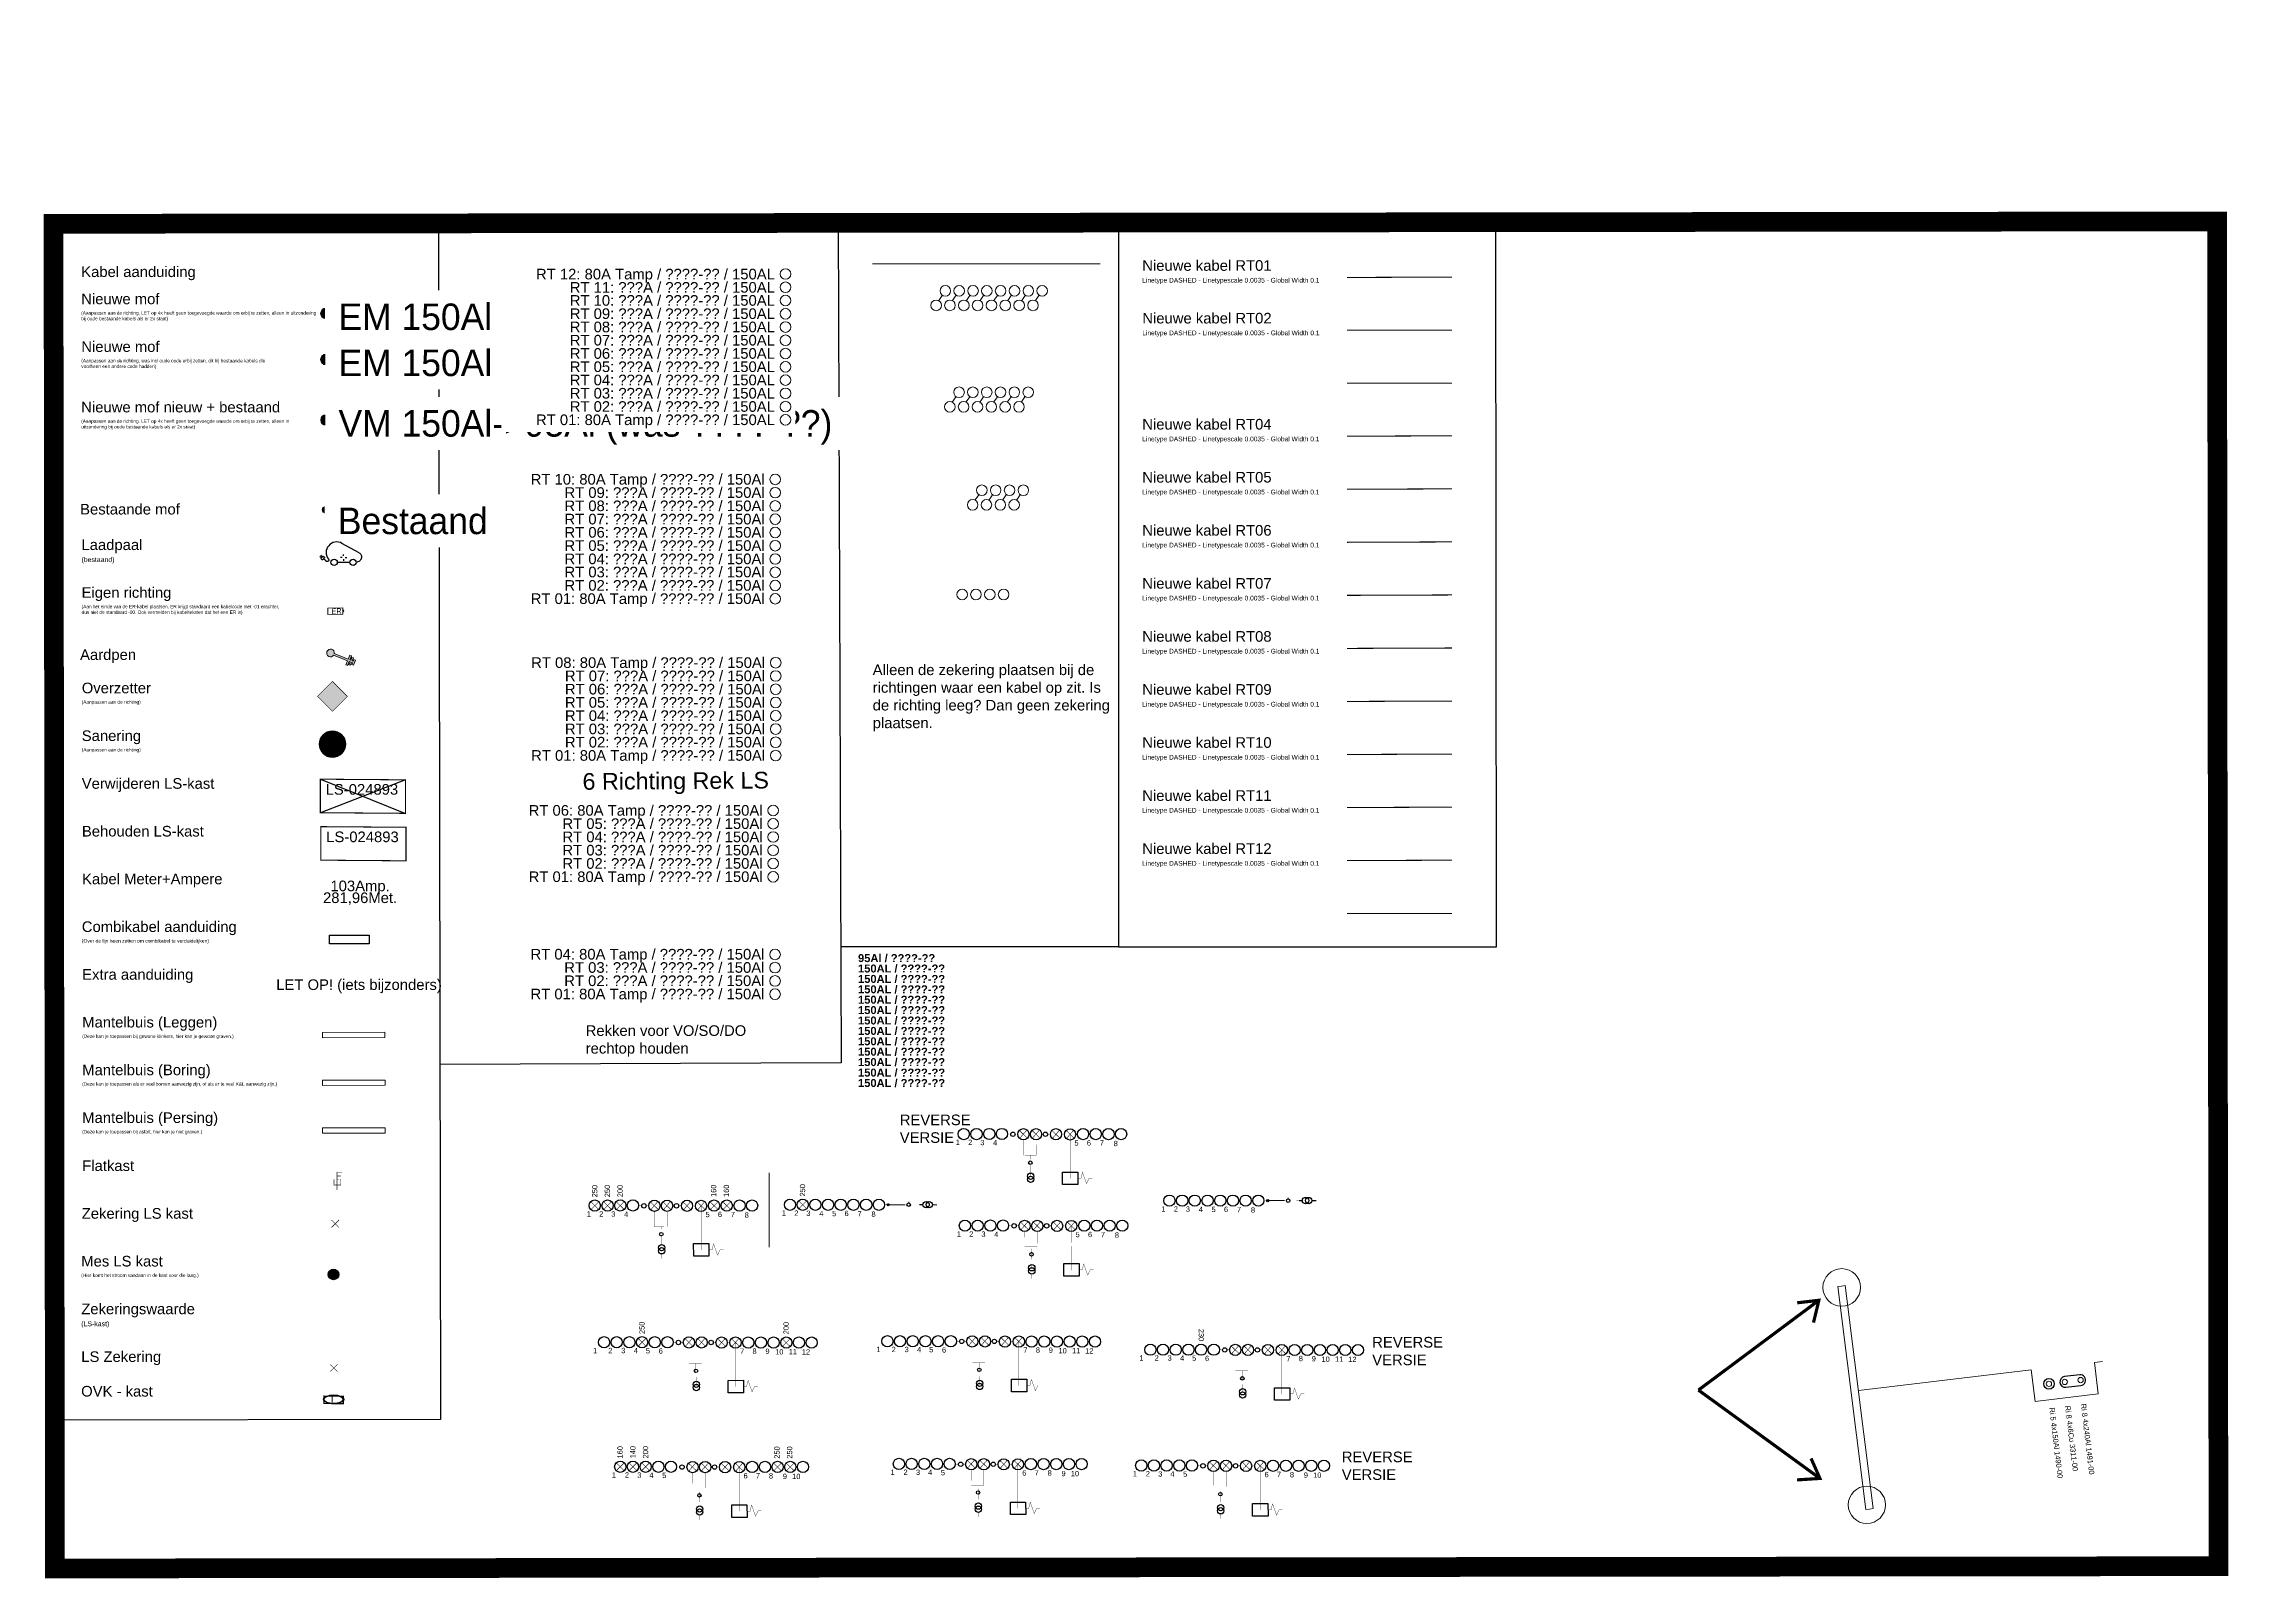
# Model space of a CAD drawing. Header units: metres. Extents: x 342 to 10732, y 11 to 2199.
# Drawn here: x 803.8 to 1009.8, y 76.8 to 221.5 of the extents above; entities that cross this region are included whole.
import ezdxf
from ezdxf.enums import TextEntityAlignment as Align

# ---------------------------------------------------------------- set-up
doc = ezdxf.new("R2018")
doc.units = ezdxf.units.M
doc.linetypes.add('DASHED', pattern=[0.75, 0.5, -0.25])
for name, color, linetype in [('01 - Aandacht teksten', 1, 'Continuous'), ('01 - Diversen', 7, 'Continuous'), ('01 - Station', 7, 'Continuous'), ('02 - Overzetter', 6, 'Continuous'), ('E_LV_SERVICE_CONNECTION', 7, 'Continuous'), ('N-E-LS-Mantelbuis', 6, 'Continuous')]:
    doc.layers.add(name, color=color, linetype=linetype)
for name, color, linetype, lineweight, true_color in [('01 - Aardpen', 7, 'Continuous', 0, 0x1940ff), ('Aansluiting LS K04', 7, 'DASHED', 0, 0x00f000), ('Aansluiting LS K05', 7, 'DASHED', 0, 0xeb00eb)]:
    doc.layers.add(name, color=color, linetype=linetype, lineweight=lineweight, true_color=true_color)
for name, color, linetype, lineweight in [('01 - Bestaande kabel', 125, 'Continuous', 0), ('01 - Geulbak', 18, 'Continuous', 0), ('01 - Mantelbuis', 6, 'Continuous', 0), ('02 - Overzetter lijn', 7, 'Continuous', 0), ('02 - Sanering', 6, 'Continuous', 0), ('02 - Sanering lijn', 7, 'Continuous', 0), ('Aansluiting LS K01', 120, 'DASHED', 0), ('Aansluiting LS K02', 52, 'DASHED', 0), ('Aansluiting LS K03', 5, 'DASHED', 0), ('Aansluiting LS K06', 30, 'DASHED', 0), ('Aansluiting LS K07', 252, 'DASHED', 0), ('Aansluiting LS K08', 244, 'DASHED', 0), ('Aansluiting LS K09', 104, 'DASHED', 0), ('Aansluiting LS K10', 1, 'DASHED', 0), ('Aansluiting LS K11', 190, 'DASHED', 0), ('Aansluiting LS K12', 201, 'DASHED', 0), ('AANSLUITKAST', 7, 'Continuous', 0), ('Akkoord', 1, 'Continuous', 0), ('E_LV_CROSS_SECTION', 5, 'Continuous', 0), ('Knooppunt LS AM', 7, 'Continuous', 0)]:
    doc.layers.add(name, color=color, linetype=linetype, lineweight=lineweight)
doc.styles.add('ARIAL', font='arial.ttf')
doc.styles.get("Standard").update_dxf_attribs({"font": 'arial.ttf'})
doc.styles.add('TM-0.5', font='', dxfattribs={"height": 0.5})
doc.styles.add('TM-1.0', font='', dxfattribs={"height": 1})
doc.styles.get('TM-0.5').set_extended_font_data('Arial Nova Light')
doc.styles.get('TM-1.0').set_extended_font_data('Arial Nova Light')

# ---------------------------------------------------------------- blocks, each defined once
blk = doc.blocks.new('Aardpen 4.0')
at = {"layer": '01 - Aardpen', "transparency": 33554687}
h = blk.add_hatch(color=5, dxfattribs=at)
h.dxf.hatch_style = 1
edge = h.paths.add_edge_path()
edge.add_line((0.08, -0.33), (0.08, -1.75))
edge.add_line((0.08, -1.75), (0.5, -1.75))
edge.add_line((0.5, -1.75), (0.5, -1.9))
edge.add_line((0.5, -1.9), (0.08, -1.9))
edge.add_line((0.08, -1.9), (0.08, -2))
edge.add_line((0.08, -2), (0.38, -2))
edge.add_line((0.38, -2), (0.38, -2.15))
edge.add_line((0.38, -2.15), (0.08, -2.15))
edge.add_line((0.08, -2.15), (0.08, -2.25))
edge.add_line((0.08, -2.25), (0.25, -2.25))
edge.add_line((0.25, -2.25), (0.25, -2.4))
edge.add_line((0.25, -2.4), (-0.25, -2.4))
edge.add_line((-0.25, -2.4), (-0.25, -2.25))
edge.add_line((-0.25, -2.25), (-0.08, -2.25))
edge.add_line((-0.08, -2.25), (-0.08, -2.15))
edge.add_line((-0.08, -2.15), (-0.38, -2.15))
edge.add_line((-0.38, -2.15), (-0.38, -2))
edge.add_line((-0.38, -2), (-0.08, -2))
edge.add_line((-0.08, -2), (-0.08, -1.9))
edge.add_line((-0.08, -1.9), (-0.5, -1.9))
edge.add_line((-0.5, -1.9), (-0.5, -1.75))
edge.add_line((-0.5, -1.75), (-0.08, -1.75))
edge.add_line((-0.08, -1.75), (-0.08, -0.33))
edge.add_arc((0, 0), 0.338, -77.1867, 257.1867, ccw=False)
at = {"layer": '01 - Aardpen', "color": 0}
blk.add_lwpolyline([(0.08, -0.33), (0.08, -1.75), (0.5, -1.75), (0.5, -1.9), (0.08, -1.9), (0.08, -2), (0.38, -2), (0.38, -2.15), (0.08, -2.15), (0.08, -2.25), (0.25, -2.25), (0.25, -2.4), (-0.25, -2.4), (-0.25, -2.25), (-0.08, -2.25), (-0.08, -2.15), (-0.38, -2.15), (-0.38, -2), (-0.08, -2), (-0.08, -1.9), (-0.5, -1.9), (-0.5, -1.75), (-0.08, -1.75), (-0.08, -0.33, -8.905885)], format="xyb", close=True, dxfattribs=at)
blk = doc.blocks.new('E_LV_SERVICE_CONNECTION_8112162')
at = {"color": 0, "linetype": 'ByBlock'}
for p, q in [((-14037737, -259718), (-15099468, 732821)), ((-13366810, 468759), (-14428540, 1461298)), ((-1000000, 0), (-2000000, 0)), ((9900509, 3000000), (-1068653, 8948220)), ((0, 1000000), (0, 2000000)), ((1000000, 0), (2000000, 0)), ((-11251963, -2164540), (-12708668, -802766)), ((-4000000, -3000000), (4000000, -3000000)), ((0, -1000000), (0, -2000000))]:
    blk.add_line(p, q, dxfattribs=at)
blk.add_lwpolyline([(-14334807, -582270), (-13119753, 737008), (-13000000, 868524), (-12164942, 226749), (-12138201, 0), (-12138201, -201101), (-13279135, -1404430), (-13519800, -1404430), (-14446809, -691346), (-14334807, -582270)], close=True, dxfattribs=at)
for points in [[(-1068653, 8948220), (-2046699.790877, 9510230.864979), (-3156771.027985, 9717213.459695), (-4340356.041921, 9937903.347931), (-5526424.422006, 9729127.32637), (-6712492.802091, 9520351.304809), (-7748986.25074, 8908875.22182), (-8721101.942683, 8335378.595964), (-9447440.116179, 7473355.760306), (-10173778.289676, 6611332.924648), (-10572110.759271, 5558372.82079), (-10996822.548764, 4435681.089361), (-10997326.047346, 3236225.941359), (-10997829.545928, 2036770.793358), (-10574060.203242, 914326.758902), (-10176611.644038, -138401.032716), (-9450997, -1000000)], [(9900509, 3000000), (10333254.483515, 2746648.953113), (10655197.511057, 2373092.540418), (10994539.343664, 1979347.974387), (11176304.889732, 1492781.803657), (11358070.4358, 1006215.632926), (11363130.249038, 478035.25973), (11367930.634479, -23064.139445), (11212793.478392, -512839.739834), (11057656.322306, -1002615.340223), (10757316.046529, -1434549.850392), (10440744.445752, -1889827.448316), (9995737.916589, -2234325.954769), (9550731.387426, -2578824.461223), (9024123.494778, -2776288.019037), (8524515.951602, -2963627.184218), (8000000, -3000000)], [(-9450997, -1000000), (-9347582.768972, -1163668.844321), (-9311386.690068, -1349288.519489), (-9272444.262425, -1548991.940081), (-9316412.932189, -1745809.704387), (-9360381.601952, -1942627.468692), (-9480833.064581, -2107784.438988), (-9592789.891863, -2261293.993744), (-9756401.682657, -2367088.592227), (-9920013.473452, -2472883.190711), (-10114511.490466, -2517533.359334), (-10323766.890038, -2565571.324039), (-10539080.686478, -2536410.696621), (-10754394.482917, -2507250.069202), (-10944287.382836, -2405154.189778), (-11120788.407683, -2310258.449291), (-11251963, -2164540)]]:
    blk.add_lwpolyline(points, dxfattribs=at)
for centre in [(-6000000, -3000000), (6000000, -3000000)]:
    blk.add_circle(centre, 2000000, dxfattribs=at)
blk = doc.blocks.new('Laadpaal')
at = {"layer": 'E_LV_SERVICE_CONNECTION', "xscale": 1.489104598483249e-07, "yscale": 1.489104598483249e-07, "zscale": 0.1489104598483249}
blk.add_blockref('E_LV_SERVICE_CONNECTION_8112162', (817.43, 198.72), dxfattribs=at)
blk = doc.blocks.new('ER')
at = {"layer": 'Aansluiting LS K04', "linetype": 'Continuous'}
blk.add_lwpolyline([(-0.71, 0.3), (0.71, 0.3), (0.71, -0.29), (-0.71, -0.29)], close=True, dxfattribs=at)
at = {"layer": 'Aansluiting LS K04'}
for points in [[(0.81, 0), (0.71, 0.1)], [(0.71, 0), (0.81, 0)], [(0.81, 0), (0.71, -0.08)]]:
    blk.add_lwpolyline(points, dxfattribs=at)
at = {"layer": 'Aansluiting LS K04', "insert": (-0.38, 0.25), "char_height": 0.5, "attachment_point": 1, "style": 'TM-0.5'}
blk.add_mtext_dynamic_manual_height_columns('ER', width=1.2986, gutter_width=2.5, heights=[0], dxfattribs=at)
blk = doc.blocks.new('*U213')
at = {"layer": 'AANSLUITKAST'}
for points in [[(-4.53, -0.4), (-4.21, 0.06)], [(-3.23, -0.4), (-2.91, 0.06)], [(-1.93, -0.4), (-1.61, 0.06)], [(-0.62, -0.4), (-0.3, 0.06)], [(0.67, -0.4), (1, 0.07)], [(1.99, -0.4), (2.3, 0.07)], [(3.29, -0.4), (3.61, 0.07)], [(4.59, -0.4), (4.91, 0.07)]]:
    blk.add_lwpolyline(points, dxfattribs=at)
for centre in [(-3.91, 0.5), (-2.61, 0.5), (-1.3, 0.5), (0, 0.5), (1.3, 0.5), (2.61, 0.5), (3.91, 0.5), (5.22, 0.5), (-4.78, -0.87), (-3.48, -0.87), (-2.17, -0.87), (-0.87, -0.87), (0.44, -0.87), (1.74, -0.87), (3.05, -0.87), (4.35, -0.87)]:
    blk.add_circle(centre, 0.5, dxfattribs=at)
at = {"color": 7}
for tag, p in [('RI8', (-4.57, -1.76)), ('RI7', (-3.26, -1.76)), ('RI6', (-1.96, -1.76)), ('RI5', (-0.65, -1.76)), ('RI4', (0.65, -1.76)), ('RI3', (1.96, -1.76)), ('RI2', (3.26, -1.76)), ('RI1', (4.56, -1.76))]:
    blk.add_attdef(tag, text='', height=0.5, rotation=90, dxfattribs=at).set_placement(p, align=Align.RIGHT)
blk = doc.blocks.new('*U214')
at = {"layer": 'AANSLUITKAST'}
for points in [[(-4.53, -0.4), (-4.21, 0.06)], [(-3.23, -0.4), (-2.91, 0.06)], [(-1.93, -0.4), (-1.61, 0.06)], [(-0.62, -0.4), (-0.3, 0.06)], [(0.67, -0.4), (1, 0.07)], [(1.99, -0.4), (2.3, 0.07)]]:
    blk.add_lwpolyline(points, dxfattribs=at)
for centre in [(-3.91, 0.5), (-2.61, 0.5), (-1.3, 0.5), (0, 0.5), (1.3, 0.5), (2.61, 0.5), (-4.78, -0.87), (-3.48, -0.87), (-2.17, -0.87), (-0.87, -0.87), (0.44, -0.87), (1.74, -0.87)]:
    blk.add_circle(centre, 0.5, dxfattribs=at)
at = {"color": 7}
for tag, p in [('RI6', (-4.57, -1.76)), ('RI5', (-3.26, -1.76)), ('RI4', (-1.96, -1.76)), ('RI3', (-0.65, -1.76)), ('RI2', (0.65, -1.76)), ('RI1', (1.96, -1.76))]:
    blk.add_attdef(tag, text='', height=0.5, rotation=90, dxfattribs=at).set_placement(p, align=Align.RIGHT)
blk = doc.blocks.new('*U215')
at = {"layer": 'AANSLUITKAST'}
for points in [[(-4.53, -0.4), (-4.21, 0.06)], [(-3.23, -0.4), (-2.91, 0.06)], [(-1.93, -0.4), (-1.61, 0.06)], [(-0.62, -0.4), (-0.3, 0.06)]]:
    blk.add_lwpolyline(points, dxfattribs=at)
for centre in [(-3.91, 0.5), (-2.61, 0.5), (-1.3, 0.5), (0, 0.5), (-4.78, -0.87), (-3.48, -0.87), (-2.17, -0.87), (-0.87, -0.87)]:
    blk.add_circle(centre, 0.5, dxfattribs=at)
at = {"color": 7}
for tag, p in [('RI4', (-4.57, -1.76)), ('RI3', (-3.26, -1.76)), ('RI2', (-1.96, -1.76)), ('RI1', (-0.65, -1.76))]:
    blk.add_attdef(tag, text='', height=0.5, rotation=90, dxfattribs=at).set_placement(p, align=Align.RIGHT)
blk = doc.blocks.new('*U216')
at = {"layer": 'AANSLUITKAST'}
for centre in [(-4.78, -0.87), (-3.48, -0.87), (-2.17, -0.87), (-0.87, -0.87)]:
    blk.add_circle(centre, 0.5, dxfattribs=at)
at = {"color": 7}
for tag, p in [('RI4', (-4.57, -1.76)), ('RI3', (-3.26, -1.76)), ('RI2', (-1.96, -1.76)), ('RI1', (-0.65, -1.76))]:
    blk.add_attdef(tag, text='', height=0.5, rotation=90, dxfattribs=at).set_placement(p, align=Align.RIGHT)
blk = doc.blocks.new('OVK')
at = {"layer": '01 - Diversen', "true_color": 0x58ba48, "transparency": 33554687}
h = blk.add_hatch(color=85, dxfattribs=at)
h.dxf.hatch_style = 1
edge = h.paths.add_edge_path()
edge.add_ellipse((0, 0), major_axis=(0.984, -0.004), ratio=0.427896, start_angle=0, end_angle=360)
edge = h.paths.add_edge_path(flags=16)
edge.add_ellipse((0, 0), major_axis=(0.89, -0.003), ratio=0.403729, start_angle=0, end_angle=360)
at = {"layer": '01 - Bestaande kabel', "color": 85, "true_color": 0x58ba48}
for points, const_width in [([(-0.13, -0.27), (-0.13, 0.27)], 0.1), ([(-0.13, 0.27), (0.18, 0.27)], 0.005), ([(-0.13, 0.13), (0.14, 0.13)], 0.005), ([(-0.13, -0.01), (0.1, -0.01)], 0.005), ([(-0.13, -0.12), (0.03, -0.13)], 0.005)]:
    blk.add_lwpolyline(points, dxfattribs=dict(at, const_width=const_width))
for major_axis, ratio in [((0.984, -0.004), 0.427896), ((0.89, -0.003), 0.403729)]:
    blk.add_ellipse((0, 0), major_axis=major_axis, ratio=ratio, dxfattribs=at)
blk = doc.blocks.new('*U205')
h = blk.add_hatch(color=0)
h.dxf.hatch_style = 1
h.paths.add_polyline_path([(0, 0.5), (0, -0.5, 0.414214), (0.5, 0, 0.414214)])
at = {"layer": '01 - Bestaande kabel'}
h = blk.add_hatch(color=256, dxfattribs=at)
h.dxf.hatch_style = 1
h.paths.add_polyline_path([(-0.5, 0, 0.414214), (0, -0.5), (0, 0.5, 0.414214)])
blk.add_lwpolyline([(0, 0.5), (0, -0.5)], dxfattribs=at)
at = {"layer": '01 - Station'}
blk.add_lwpolyline([(0, 0.5), (0, -0.5)], dxfattribs=at)
at = {"layer": 'Knooppunt LS AM'}
blk.add_circle((0, 0), 0.5, dxfattribs=at)
at = {"lineweight": 30, "flags": 104}
blk.add_attdef('MOF_TEKST', text='', height=0.45, dxfattribs=at).set_placement((1.18, 0.93), align=Align.TOP_LEFT)
blk = doc.blocks.new('NIEUWE MOF')
h = blk.add_hatch(color=0)
h.dxf.hatch_style = 1
edge = h.paths.add_edge_path()
edge.add_arc((0, 0), 0.5, 0, 360)
at = {"layer": 'Knooppunt LS AM'}
blk.add_circle((0, 0), 0.5, dxfattribs=at)
at = {"lineweight": 30, "flags": 104}
blk.add_attdef('MOF_TEKST', text='', height=0.45, dxfattribs=at).set_placement((1.18, 0.93), align=Align.TOP_LEFT)
blk = doc.blocks.new('BESTAANDE MOF')
at = {"layer": '01 - Bestaande kabel', "transparency": 33554687}
h = blk.add_hatch(color=256, dxfattribs=at)
h.dxf.hatch_style = 1
edge = h.paths.add_edge_path()
edge.add_arc((0, 0), 0.305, 0, 360)
at = {"color": 7, "true_color": 0xffffff}
blk.add_circle((0, 0), 0.305, dxfattribs=at)
blk = doc.blocks.new('OVERZETTER')
at = {"layer": '02 - Overzetter', "transparency": 33554687}
h = blk.add_hatch(color=0, dxfattribs=at)
h.dxf.hatch_style = 1
h.paths.add_polyline_path([(-1.41, 0), (0, 1.41), (1.41, 0), (0, -1.41)])
at = {"layer": '02 - Overzetter lijn', "const_width": 0.05}
blk.add_lwpolyline([(-1.41, 0), (0, 1.41), (1.41, 0), (0, -1.41)], close=True, dxfattribs=at)
blk = doc.blocks.new('SANERING')
at = {"layer": '02 - Sanering', "transparency": 33554687}
h = blk.add_hatch(color=0, dxfattribs=at)
h.dxf.hatch_style = 1
h.paths.add_polyline_path([(1.25, 0, 1), (-1.25, 0, 1)])
at = {"layer": '02 - Sanering lijn'}
blk.add_circle((0, 0), 1.25, dxfattribs=at)
blk = doc.blocks.new('12 RICHTINGEN LS REK')
at = {"color": 6}
for points, const_width in [([(-8.63, 0.27), (-8.76, 0.27)], 0.02), ([(-7.43, 0.27), (-7.57, 0.27)], 0.02), ([(-6.23, 0.27), (-6.37, 0.27)], 0.02), ([(-5.04, 0.27), (-5.17, 0.27)], 0.02), ([(-3.84, 0.27), (-3.98, 0.27)], 0.02), ([(-2.5, 0.25), (-2.78, 0.25)], 0.02), ([(-1.82, 0.25), (-2.07, 0.25)], 0.02), ([(-0.92, -0.11), (-1.68, 0.63)], 0.05), ([(-1.65, -0.14), (-0.95, 0.66)], 0.05), ([(-0.62, 0.25), (-0.76, 0.25)], 0.02), ([(0.28, -0.11), (-0.48, 0.63)], 0.05), ([(-0.45, -0.14), (0.24, 0.66)], 0.05), ([(0.59, 0.25), (0.44, 0.25)], 0.02), ([(1.26, 0.25), (1.01, 0.25)], 0.02), ([(2.17, -0.13), (1.41, 0.61)], 0.05), ([(1.44, -0.16), (2.13, 0.64)], 0.05), ([(2.57, 0.24), (2.32, 0.24)], 0.02), ([(3.48, -0.12), (2.72, 0.61)], 0.05), ([(2.75, -0.15), (3.44, 0.65)], 0.05), ([(3.77, 0.24), (3.63, 0.24)], 0.02), ([(4.96, 0.24), (4.83, 0.24)], 0.02), ([(6.16, 0.24), (6.02, 0.24)], 0.02), ([(7.36, 0.23), (7.22, 0.24)], 0.02), ([(8.55, 0.24), (8.42, 0.24)], 0.02), ([(9.75, 0.24), (9.61, 0.24)], 0.02), ([(-0.09, -0.28), (-0.09, -1.73), (-1.28, -1.73), (-1.28, -0.28), (-1.28, -1.73), (-0.65, -1.73), (-0.6, -3.7)], 0.02), ([(-0.59, -4.29), (-0.59, -4.73)], 0.02)]:
    blk.add_lwpolyline(points, dxfattribs=dict(at, const_width=const_width))
at = {"color": 6, "linetype": 'Continuous', "const_width": 0.03}
for points in [[(3.11, -3.93), (3.1, 0.24)], [(5.22, -3.89), (4.9, -3.89), (4.66, -4.4), (4.29, -3.33), (4.14, -3.9), (3.86, -3.9)]]:
    blk.add_lwpolyline(points, dxfattribs=at)
at = {"color": 6}
blk.add_lwpolyline([(3.86, -4.49), (2.41, -4.5), (2.41, -3.32), (3.85, -3.31)], close=True, dxfattribs=at)
for centre, radius in [((-9.29, 0.27), 0.53), ((-8.1, 0.27), 0.53), ((-6.9, 0.27), 0.53), ((-5.7, 0.27), 0.53), ((-4.51, 0.27), 0.53), ((-3.31, 0.27), 0.53), ((-2.28, 0.25), 0.209), ((-1.29, 0.25), 0.53), ((-0.09, 0.25), 0.53), ((0.8, 0.25), 0.209), ((1.79, 0.24), 0.53), ((3.1, 0.24), 0.53), ((4.3, 0.24), 0.53), ((5.49, 0.24), 0.53), ((6.69, 0.24), 0.53), ((7.89, 0.24), 0.53), ((9.08, 0.24), 0.53), ((10.28, 0.24), 0.53), ((-0.6, -3.7), 0.297), ((-0.6, -4), 0.297), ((-0.63, -2.43), 0.165)]:
    blk.add_circle(centre, radius, dxfattribs=at)
at = {"char_height": 0.5, "attachment_point": 3, "style": 'TM-0.5'}
for s, insert in [('1', (-9.94, -0.26)), ('2', (-8.5, -0.26)), ('3', (-7.28, -0.26)), ('4', (-6.1, -0.27)), ('5', (-4.96, -0.28)), ('6', (-3.75, -0.3)), ('7', (3.92, -0.32)), ('8', (5.09, -0.31)), ('9', (6.31, -0.33)), ('10', (7.62, -0.38)), ('11', (8.89, -0.37)), ('12', (10.13, -0.39))]:
    blk.add_mtext_dynamic_manual_height_columns(s, width=0.6652, gutter_width=2.5, heights=[0], dxfattribs=dict(at, insert=insert))
at = {"color": 6}
for tag, p in [('RI1', (-9.06, 1.05)), ('RI2', (-7.86, 1.05)), ('RI3', (-6.66, 1.05)), ('RI4', (-5.47, 1.05)), ('RI5', (-4.27, 1.06)), ('RI6', (-3.08, 1.06)), ('RI7', (4.53, 1.02)), ('RI8', (5.73, 1.02)), ('RI9', (6.92, 1.02)), ('RI10', (8.12, 1.02)), ('RI11', (9.31, 1.02)), ('RI12', (10.51, 1.02))]:
    blk.add_attdef(tag, p, '', height=0.5, rotation=90, dxfattribs=at)
blk = doc.blocks.new('8 RICHTINGEN LS REK')
at = {"const_width": 0.02}
for points in [[(-7.03, 0.02), (-7.17, 0.02)], [(-5.83, 0.02), (-5.97, 0.03)], [(-4.64, 0.03), (-4.77, 0.03)], [(-3.29, 0), (-3.58, 0)], [(3.01, 0.02), (2.88, 0.02)], [(4.21, 0.02), (4.07, 0.02)]]:
    blk.add_lwpolyline(points, dxfattribs=at)
at = {"color": 6}
for points, const_width in [([(-2.61, 0), (-2.86, 0)], 0.02), ([(-1.71, -0.36), (-2.48, 0.38)], 0.05), ([(-2.44, -0.39), (-1.75, 0.41)], 0.05), ([(-1.42, 0), (-1.55, 0)], 0.02), ([(-0.52, -0.36), (-1.28, 0.38)], 0.05), ([(-1.25, -0.39), (-0.55, 0.42)], 0.05), ([(-0.22, 0), (-0.36, 0)], 0.02), ([(0.46, 0), (0.21, 0)], 0.02), ([(1.37, -0.37), (0.61, 0.36)], 0.05), ([(0.64, -0.4), (1.34, 0.4)], 0.05), ([(2.71, -0.37), (1.94, 0.37)], 0.05), ([(1.98, -0.4), (2.67, 0.4)], 0.05), ([(5.41, 0.02), (5.27, 0.02)], 0.02), ([(6.6, 0.02), (6.47, 0.02)], 0.02), ([(-0.89, -0.53), (-0.88, -1.97), (-2.07, -1.98), (-2.08, -0.53), (-2.07, -1.98), (-1.44, -1.97), (-1.4, -3.95)], 0.02), ([(-1.39, -4.54), (-1.39, -4.98)], 0.02)]:
    blk.add_lwpolyline(points, dxfattribs=dict(at, const_width=const_width))
at = {"color": 6, "linetype": 'Continuous', "const_width": 0.03}
for points in [[(2.34, -4.18), (2.32, -0.01)], [(4.43, -4.13), (4.11, -4.14), (3.87, -4.65), (3.49, -3.58), (3.35, -4.15), (3.06, -4.15)]]:
    blk.add_lwpolyline(points, dxfattribs=at)
at = {"color": 6}
blk.add_lwpolyline([(3.06, -4.74), (1.62, -4.74), (1.61, -3.56), (3.06, -3.56)], close=True, dxfattribs=at)
for centre, radius in [((-7.7, 0.02), 0.53), ((-6.5, 0.02), 0.53), ((-5.3, 0.03), 0.53), ((-4.11, 0.03), 0.53), ((-3.07, 0), 0.209), ((-2.08, 0), 0.53), ((-0.89, 0), 0.53), ((0, 0), 0.209), ((0.99, 0), 0.53), ((2.32, -0.01), 0.53), ((3.54, 0.02), 0.53), ((4.74, 0.02), 0.53), ((5.94, 0.02), 0.53), ((7.13, 0.02), 0.53), ((-1.4, -3.95), 0.297), ((-1.4, -4.24), 0.297), ((-1.43, -2.68), 0.165)]:
    blk.add_circle(centre, radius, dxfattribs=at)
at = {"char_height": 0.5, "attachment_point": 3, "style": 'TM-0.5'}
for s, insert in [('1', (-8.07, -0.51)), ('2', (-6.9, -0.51)), ('3', (-5.76, -0.53)), ('4', (-4.55, -0.55)), ('5', (3.12, -0.57)), ('6', (4.29, -0.56)), ('7', (5.51, -0.57)), ('8', (6.82, -0.62))]:
    blk.add_mtext_dynamic_manual_height_columns(s, width=0.6652, gutter_width=2.5, heights=[0], dxfattribs=dict(at, insert=insert))
at = {"color": 6}
for tag, p in [('RI1', (-7.46, 0.8)), ('RI2', (-6.27, 0.81)), ('RI3', (-5.07, 0.81)), ('RI4', (-3.87, 0.81)), ('RI5', (3.75, 0.83)), ('RI6', (4.95, 0.83)), ('RI7', (6.13, 0.83)), ('RI8', (7.32, 0.83))]:
    blk.add_attdef(tag, p, '', height=0.5, rotation=90, dxfattribs=at)
blk = doc.blocks.new('8 RICHTINGEN LS REK KLEIN')
at = {"layer": '01 - Bestaande kabel', "transparency": 33554687}
h = blk.add_hatch(color=6, dxfattribs=at)
h.dxf.hatch_style = 1
edge = h.paths.add_edge_path()
edge.add_arc((5.14, 0), 0.1, 0, 360)
at = {"const_width": 0.02}
for points in [[(-3.45, 0), (-3.59, 0)], [(-2.26, 0), (-2.39, 0)], [(-1.06, 0), (-1.2, 0)], [(0.14, 0), (0, 0)], [(1.33, 0), (1.2, 0)]]:
    blk.add_lwpolyline(points, dxfattribs=at)
at = {"color": 6}
for points, const_width in [([(2.53, 0), (2.39, 0)], 0.02), ([(3.73, 0), (3.59, 0)], 0.02), ([(5.04, 0), (4.79, 0)], 0.02), ([(6.74, 0), (8.1, 0.01)], 0.01)]:
    blk.add_lwpolyline(points, dxfattribs=dict(at, const_width=const_width))
for points in [[(8.1, 0.01), (8.42, 0.01)], [(9.31, 0.01), (9.71, 0)]]:
    blk.add_lwpolyline(points, dxfattribs=at)
for centre, radius in [((-4.12, 0), 0.53), ((-2.92, 0), 0.53), ((-1.73, 0), 0.53), ((-0.53, 0), 0.53), ((0.67, 0), 0.53), ((1.86, 0), 0.53), ((3.06, 0), 0.53), ((4.26, 0), 0.53), ((5.14, 0), 0.1), ((7.07, 0), 0.165), ((8.71, 0.01), 0.297), ((9.01, 0.01), 0.297)]:
    blk.add_circle(centre, radius, dxfattribs=at)
at = {"layer": '01 - Bestaande kabel', "color": 6}
for points in [[(5.24, 0), (6.74, 0)], [(7.07, 0.17), (7.07, 0.27)]]:
    blk.add_lwpolyline(points, dxfattribs=at)
at = {"char_height": 0.5, "attachment_point": 3, "style": 'TM-0.5'}
for s, insert in [('1', (-4.5, -0.53)), ('2', (-3.32, -0.54)), ('3', (-2.19, -0.55)), ('4', (-0.97, -0.58)), ('5', (0.24, -0.58)), ('6', (1.41, -0.57)), ('7', (2.64, -0.59)), ('8', (3.95, -0.64))]:
    blk.add_mtext_dynamic_manual_height_columns(s, width=0.6652, gutter_width=2.5, heights=[0], dxfattribs=dict(at, insert=insert))
at = {"color": 6}
for tag, p in [('RI1', (-3.88, 0.78)), ('RI2', (-2.69, 0.78)), ('RI3', (-1.49, 0.78)), ('RI4', (-0.3, 0.78)), ('RI5', (0.93, 0.8)), ('RI6', (2.13, 0.81)), ('RI7', (3.3, 0.81)), ('RI8', (4.5, 0.8))]:
    blk.add_attdef(tag, p, '', height=0.5, rotation=90, dxfattribs=at)
blk = doc.blocks.new('10 RICHTINGEN LS REK')
at = {"color": 6}
for points, const_width in [([(-8.23, 0.03), (-8.36, 0.03)], 0.02), ([(-7.03, 0.03), (-7.17, 0.03)], 0.02), ([(-5.83, 0.03), (-5.97, 0.03)], 0.02), ([(-4.64, 0.03), (-4.77, 0.03)], 0.02), ([(-3.29, 0), (-3.58, 0.01)], 0.02), ([(-2.61, 0), (-2.86, 0)], 0.02), ([(-1.71, -0.35), (-2.48, 0.38)], 0.05), ([(-2.44, -0.38), (-1.75, 0.42)], 0.05), ([(-1.42, 0), (-1.55, 0)], 0.02), ([(-0.52, -0.35), (-1.28, 0.38)], 0.05), ([(-1.25, -0.38), (-0.55, 0.42)], 0.05), ([(-0.22, 0), (-0.36, 0)], 0.02), ([(0.46, 0), (0.21, 0)], 0.02), ([(1.37, -0.37), (0.61, 0.36)], 0.05), ([(0.64, -0.4), (1.34, 0.4)], 0.05), ([(2.7, -0.37), (1.94, 0.37)], 0.05), ([(1.97, -0.4), (2.67, 0.4)], 0.05), ([(4.21, 0.01), (4.07, 0.01)], 0.02), ([(5.41, 0.01), (5.27, 0.01)], 0.02), ([(6.6, 0.01), (6.47, 0.01)], 0.02), ([(7.8, 0.01), (7.66, 0.01)], 0.02), ([(-0.89, -0.53), (-0.89, -1.97), (-2.07, -1.97), (-2.08, -0.53), (-2.07, -1.97), (-1.44, -1.97), (-1.4, -3.95)], 0.02), ([(-1.4, -4.54), (-1.39, -4.98)], 0.02)]:
    blk.add_lwpolyline(points, dxfattribs=dict(at, const_width=const_width))
at = {"color": 6, "linetype": 'Continuous', "const_width": 0.03}
for points in [[(2.32, 0), (2.33, -4.15)], [(4.42, -4.14), (4.1, -4.14), (3.86, -4.65), (3.49, -3.58), (3.34, -4.15), (3.05, -4.15)]]:
    blk.add_lwpolyline(points, dxfattribs=at)
at = {"color": 6}
blk.add_lwpolyline([(3.06, -4.74), (1.61, -4.75), (1.61, -3.56), (3.05, -3.56)], close=True, dxfattribs=at)
for centre, radius in [((-8.89, 0.03), 0.53), ((-7.7, 0.03), 0.53), ((-6.5, 0.03), 0.53), ((-5.3, 0.03), 0.53), ((-4.11, 0.03), 0.53), ((-3.07, 0), 0.209), ((-2.08, 0), 0.53), ((-0.89, 0), 0.53), ((0, 0), 0.209), ((0.99, -0.01), 0.53), ((2.32, -0.01), 0.53), ((3.54, 0.01), 0.53), ((4.74, 0.01), 0.53), ((5.94, 0.01), 0.53), ((7.13, 0.01), 0.53), ((8.33, 0.01), 0.53), ((-1.4, -3.95), 0.297), ((-1.4, -4.24), 0.297), ((-1.43, -2.67), 0.165)]:
    blk.add_circle(centre, radius, dxfattribs=at)
at = {"char_height": 0.5, "attachment_point": 3, "style": 'TM-0.5'}
for s, width, insert in [('1', 0.6652, (-9.3, -0.5)), ('2', 0.6652, (-8.07, -0.5)), ('3', 0.6652, (-6.9, -0.51)), ('4', 0.6652, (-5.76, -0.52)), ('5', 0.6652, (-4.55, -0.54)), ('6', 0.6652, (3.12, -0.57)), ('7', 0.6652, (4.29, -0.56)), ('8', 0.6652, (5.51, -0.58)), ('9', 0.615, (6.82, -0.63)), ('10', 0.6652, (8.09, -0.63))]:
    blk.add_mtext_dynamic_manual_height_columns(s, width=width, gutter_width=2.5, heights=[0], dxfattribs=dict(at, insert=insert))
at = {"color": 6}
for tag, p in [('RI10', (8.52, 0.78)), ('RI1', (-8.66, 0.81)), ('RI2', (-7.46, 0.82)), ('RI3', (-6.26, 0.82)), ('RI4', (-5.07, 0.82)), ('RI5', (-3.87, 0.82)), ('RI6', (3.72, 0.82)), ('RI7', (4.93, 0.79)), ('RI8', (6.13, 0.79)), ('RI9', (7.32, 0.79))]:
    blk.add_attdef(tag, p, '', height=0.5, rotation=90, dxfattribs=at)
blk = doc.blocks.new('Zekering')
at = {"color": 0, "linetype": 'Continuous', "const_width": 0.05}
for points in [[(-0.36, 0.34), (0.35, -0.35)], [(-0.35, -0.35), (0.35, 0.35)]]:
    blk.add_lwpolyline(points, dxfattribs=at)
blk = doc.blocks.new('12 RICHTINGEN LS REK REVERSE')
at = {"color": 6}
for points, const_width in [([(-8.63, 0.27), (-8.76, 0.27)], 0.02), ([(-7.43, 0.27), (-7.57, 0.27)], 0.02), ([(-6.23, 0.27), (-6.37, 0.27)], 0.02), ([(-5.04, 0.27), (-5.17, 0.27)], 0.02), ([(-3.84, 0.27), (-3.98, 0.27)], 0.02), ([(-2.5, 0.25), (-2.78, 0.25)], 0.02), ([(-1.82, 0.25), (-2.07, 0.25)], 0.02), ([(-0.92, -0.11), (-1.68, 0.63)], 0.05), ([(-1.65, -0.14), (-0.95, 0.66)], 0.05), ([(-0.62, 0.25), (-0.76, 0.25)], 0.02), ([(0.28, -0.11), (-0.48, 0.63)], 0.05), ([(-0.45, -0.14), (0.24, 0.66)], 0.05), ([(0.59, 0.25), (0.44, 0.25)], 0.02), ([(1.26, 0.25), (1.01, 0.25)], 0.02), ([(2.17, -0.13), (1.41, 0.61)], 0.05), ([(1.44, -0.16), (2.13, 0.64)], 0.05), ([(2.57, 0.24), (2.32, 0.24)], 0.02), ([(3.48, -0.12), (2.72, 0.61)], 0.05), ([(2.75, -0.15), (3.44, 0.65)], 0.05), ([(3.77, 0.24), (3.63, 0.24)], 0.02), ([(4.96, 0.24), (4.83, 0.24)], 0.02), ([(6.16, 0.24), (6.02, 0.24)], 0.02), ([(7.36, 0.23), (7.22, 0.24)], 0.02), ([(8.55, 0.24), (8.42, 0.24)], 0.02), ([(9.75, 0.24), (9.61, 0.24)], 0.02), ([(-0.09, -0.28), (-0.09, -1.73), (-1.28, -1.73), (-1.28, -0.28), (-1.28, -1.73), (-0.65, -1.73), (-0.6, -3.7)], 0.02), ([(-0.59, -4.29), (-0.59, -4.73)], 0.02)]:
    blk.add_lwpolyline(points, dxfattribs=dict(at, const_width=const_width))
at = {"color": 6, "linetype": 'Continuous', "const_width": 0.03}
for points in [[(3.11, -3.93), (3.1, 0.24)], [(5.22, -3.89), (4.9, -3.89), (4.66, -4.4), (4.29, -3.33), (4.14, -3.9), (3.86, -3.9)]]:
    blk.add_lwpolyline(points, dxfattribs=at)
at = {"color": 6}
blk.add_lwpolyline([(3.86, -4.49), (2.41, -4.5), (2.41, -3.32), (3.85, -3.31)], close=True, dxfattribs=at)
for centre, radius in [((-9.29, 0.27), 0.53), ((-8.1, 0.27), 0.53), ((-6.9, 0.27), 0.53), ((-5.7, 0.27), 0.53), ((-4.51, 0.27), 0.53), ((-3.31, 0.27), 0.53), ((-2.28, 0.25), 0.209), ((-1.29, 0.25), 0.53), ((-0.09, 0.25), 0.53), ((0.8, 0.25), 0.209), ((1.79, 0.24), 0.53), ((3.1, 0.24), 0.53), ((4.3, 0.24), 0.53), ((5.49, 0.24), 0.53), ((6.69, 0.24), 0.53), ((7.89, 0.24), 0.53), ((9.08, 0.24), 0.53), ((10.28, 0.24), 0.53), ((-0.6, -3.7), 0.297), ((-0.6, -4), 0.297), ((-0.63, -2.43), 0.165)]:
    blk.add_circle(centre, radius, dxfattribs=at)
at = {"char_height": 0.5, "attachment_point": 3, "style": 'TM-0.5'}
for s, insert in [('1', (-9.94, -0.26)), ('2', (-8.5, -0.26)), ('3', (-7.28, -0.26)), ('4', (-6.1, -0.27)), ('5', (-4.96, -0.28)), ('6', (-3.75, -0.3)), ('7', (3.92, -0.32)), ('8', (5.09, -0.31)), ('9', (6.31, -0.33)), ('10', (7.62, -0.38)), ('11', (8.89, -0.37)), ('12', (10.13, -0.39))]:
    blk.add_mtext_dynamic_manual_height_columns(s, width=0.6652, gutter_width=2.5, heights=[0], dxfattribs=dict(at, insert=insert))
at = {"color": 6}
for tag, p in [('RI1', (-9.53, 1.07)), ('RI2', (-8.33, 1.07)), ('RI3', (-7.13, 1.07)), ('RI4', (-5.94, 1.07)), ('RI5', (-4.74, 1.07)), ('RI6', (-3.55, 1.08)), ('RI7', (4.06, 1.04)), ('RI8', (5.26, 1.04)), ('RI9', (6.45, 1.04)), ('RI10', (7.65, 1.04)), ('RI11', (8.85, 1.04)), ('RI12', (10.04, 1.04))]:
    blk.add_attdef(tag, text='', height=0.5, rotation=270, dxfattribs=at).set_placement(p, align=Align.RIGHT)
blk = doc.blocks.new('10 RICHTINGEN LS REK REVERSE')
at = {"color": 6}
for points, const_width in [([(-8.23, 0.03), (-8.36, 0.03)], 0.02), ([(-7.03, 0.03), (-7.17, 0.03)], 0.02), ([(-5.83, 0.03), (-5.97, 0.03)], 0.02), ([(-4.64, 0.03), (-4.77, 0.03)], 0.02), ([(-3.29, 0), (-3.58, 0.01)], 0.02), ([(-2.61, 0), (-2.86, 0)], 0.02), ([(-1.71, -0.35), (-2.48, 0.38)], 0.05), ([(-2.44, -0.38), (-1.75, 0.42)], 0.05), ([(-1.42, 0), (-1.55, 0)], 0.02), ([(-0.52, -0.35), (-1.28, 0.38)], 0.05), ([(-1.25, -0.38), (-0.55, 0.42)], 0.05), ([(-0.22, 0), (-0.36, 0)], 0.02), ([(0.46, 0), (0.21, 0)], 0.02), ([(1.37, -0.37), (0.61, 0.36)], 0.05), ([(0.64, -0.4), (1.34, 0.4)], 0.05), ([(2.7, -0.37), (1.94, 0.37)], 0.05), ([(1.97, -0.4), (2.67, 0.4)], 0.05), ([(4.21, 0.01), (4.07, 0.01)], 0.02), ([(5.41, 0.01), (5.27, 0.01)], 0.02), ([(6.6, 0.01), (6.47, 0.01)], 0.02), ([(7.8, 0.01), (7.66, 0.01)], 0.02), ([(-0.89, -0.53), (-0.89, -1.97), (-2.07, -1.97), (-2.08, -0.53), (-2.07, -1.97), (-1.44, -1.97), (-1.4, -3.95)], 0.02), ([(-1.4, -4.54), (-1.39, -4.98)], 0.02)]:
    blk.add_lwpolyline(points, dxfattribs=dict(at, const_width=const_width))
at = {"color": 6, "linetype": 'Continuous', "const_width": 0.03}
for points in [[(2.32, 0), (2.33, -4.15)], [(4.42, -4.14), (4.1, -4.14), (3.86, -4.65), (3.49, -3.58), (3.34, -4.15), (3.05, -4.15)]]:
    blk.add_lwpolyline(points, dxfattribs=at)
at = {"color": 6}
blk.add_lwpolyline([(3.06, -4.74), (1.61, -4.75), (1.61, -3.56), (3.05, -3.56)], close=True, dxfattribs=at)
for centre, radius in [((-8.89, 0.03), 0.53), ((-7.7, 0.03), 0.53), ((-6.5, 0.03), 0.53), ((-5.3, 0.03), 0.53), ((-4.11, 0.03), 0.53), ((-3.07, 0), 0.209), ((-2.08, 0), 0.53), ((-0.89, 0), 0.53), ((0, 0), 0.209), ((0.99, -0.01), 0.53), ((2.32, -0.01), 0.53), ((3.54, 0.01), 0.53), ((4.74, 0.01), 0.53), ((5.94, 0.01), 0.53), ((7.13, 0.01), 0.53), ((8.33, 0.01), 0.53), ((-1.4, -3.95), 0.297), ((-1.4, -4.24), 0.297), ((-1.43, -2.67), 0.165)]:
    blk.add_circle(centre, radius, dxfattribs=at)
at = {"char_height": 0.5, "attachment_point": 3, "style": 'TM-0.5'}
for s, width, insert in [('1', 0.6652, (-9.3, -0.5)), ('2', 0.6652, (-8.07, -0.5)), ('3', 0.6652, (-6.9, -0.51)), ('4', 0.6652, (-5.76, -0.52)), ('5', 0.6652, (-4.55, -0.54)), ('6', 0.6652, (3.12, -0.57)), ('7', 0.6652, (4.29, -0.56)), ('8', 0.6652, (5.51, -0.58)), ('9', 0.615, (6.82, -0.63)), ('10', 0.6652, (8.09, -0.63))]:
    blk.add_mtext_dynamic_manual_height_columns(s, width=width, gutter_width=2.5, heights=[0], dxfattribs=dict(at, insert=insert))
at = {"color": 6}
for tag, p in [('RI10', (8.05, 0.8)), ('RI1', (-9.13, 0.83)), ('RI2', (-7.93, 0.84)), ('RI3', (-6.73, 0.83)), ('RI4', (-5.54, 0.84)), ('RI5', (-4.34, 0.84)), ('RI6', (3.27, 0.84)), ('RI7', (4.46, 0.81)), ('RI8', (5.66, 0.81)), ('RI9', (6.85, 0.8))]:
    blk.add_attdef(tag, text='', height=0.5, rotation=270, dxfattribs=at).set_placement(p, align=Align.RIGHT)
blk = doc.blocks.new('8 RICHTINGEN LS REK REVERSE')
at = {"const_width": 0.02}
for points in [[(-7.03, 0.02), (-7.17, 0.02)], [(-5.83, 0.02), (-5.97, 0.03)], [(-4.64, 0.03), (-4.77, 0.03)], [(-3.29, 0), (-3.58, 0)], [(3.01, 0.02), (2.88, 0.02)], [(4.21, 0.02), (4.07, 0.02)]]:
    blk.add_lwpolyline(points, dxfattribs=at)
at = {"color": 6}
for points, const_width in [([(-2.61, 0), (-2.86, 0)], 0.02), ([(-1.71, -0.36), (-2.48, 0.38)], 0.05), ([(-2.44, -0.39), (-1.75, 0.41)], 0.05), ([(-1.42, 0), (-1.55, 0)], 0.02), ([(-0.52, -0.36), (-1.28, 0.38)], 0.05), ([(-1.25, -0.39), (-0.55, 0.42)], 0.05), ([(-0.22, 0), (-0.36, 0)], 0.02), ([(0.46, 0), (0.21, 0)], 0.02), ([(1.37, -0.37), (0.61, 0.36)], 0.05), ([(0.64, -0.4), (1.34, 0.4)], 0.05), ([(2.71, -0.37), (1.94, 0.37)], 0.05), ([(1.98, -0.4), (2.67, 0.4)], 0.05), ([(5.41, 0.02), (5.27, 0.02)], 0.02), ([(6.6, 0.02), (6.47, 0.02)], 0.02), ([(-0.89, -0.53), (-0.88, -1.97), (-2.07, -1.98), (-2.08, -0.53), (-2.07, -1.98), (-1.44, -1.97), (-1.4, -3.95)], 0.02), ([(-1.39, -4.54), (-1.39, -4.98)], 0.02)]:
    blk.add_lwpolyline(points, dxfattribs=dict(at, const_width=const_width))
at = {"color": 6, "linetype": 'Continuous', "const_width": 0.03}
for points in [[(2.34, -4.18), (2.32, -0.01)], [(4.43, -4.13), (4.11, -4.14), (3.87, -4.65), (3.49, -3.58), (3.35, -4.15), (3.06, -4.15)]]:
    blk.add_lwpolyline(points, dxfattribs=at)
at = {"color": 6}
blk.add_lwpolyline([(3.06, -4.74), (1.62, -4.74), (1.61, -3.56), (3.06, -3.56)], close=True, dxfattribs=at)
for centre, radius in [((-7.7, 0.02), 0.53), ((-6.5, 0.02), 0.53), ((-5.3, 0.03), 0.53), ((-4.11, 0.03), 0.53), ((-3.07, 0), 0.209), ((-2.08, 0), 0.53), ((-0.89, 0), 0.53), ((0, 0), 0.209), ((0.99, 0), 0.53), ((2.32, -0.01), 0.53), ((3.54, 0.02), 0.53), ((4.74, 0.02), 0.53), ((5.94, 0.02), 0.53), ((7.13, 0.02), 0.53), ((-1.4, -3.95), 0.297), ((-1.4, -4.24), 0.297), ((-1.43, -2.68), 0.165)]:
    blk.add_circle(centre, radius, dxfattribs=at)
at = {"char_height": 0.5, "attachment_point": 3, "style": 'TM-0.5'}
for s, insert in [('1', (-8.07, -0.51)), ('2', (-6.9, -0.51)), ('3', (-5.76, -0.53)), ('4', (-4.55, -0.55)), ('5', (3.12, -0.57)), ('6', (4.29, -0.56)), ('7', (5.51, -0.57)), ('8', (6.82, -0.62))]:
    blk.add_mtext_dynamic_manual_height_columns(s, width=0.6652, gutter_width=2.5, heights=[0], dxfattribs=dict(at, insert=insert))
at = {"color": 6}
for tag, p in [('RI1', (-7.93, 0.82)), ('RI2', (-6.74, 0.83)), ('RI3', (-5.54, 0.83)), ('RI4', (-4.34, 0.83)), ('RI5', (3.26, 0.85)), ('RI6', (4.46, 0.85)), ('RI7', (5.66, 0.8)), ('RI8', (6.85, 0.8))]:
    blk.add_attdef(tag, text='', height=0.5, rotation=270, dxfattribs=at).set_placement(p, align=Align.RIGHT)
blk = doc.blocks.new('LS KAST VERWIJDEREN')
at = {"layer": '01 - Station', "const_width": 0.1}
blk.add_lwpolyline([(-4.01, 1.61), (4.01, 1.55), (4.01, -1.61), (-4.01, -1.55)], close=True, dxfattribs=at)
at = {"layer": '01 - Station'}
for points in [[(-4.01, 1.61), (4.01, -1.61)], [(4.01, 1.55), (-4.01, -1.55)]]:
    blk.add_lwpolyline(points, dxfattribs=at)
blk.add_attdef('LS_KAST', (-3.51, 0.15), '', height=1)
blk = doc.blocks.new('LS KAST BEHOUDEN')
at = {"layer": '01 - Station', "const_width": 0.1}
blk.add_lwpolyline([(-4.01, 1.61), (4.01, 1.55), (4.01, -1.61), (-4.01, -1.55)], close=True, dxfattribs=at)
blk.add_attdef('LS_KAST', (-3.51, 0.15), '', height=1)
blk = doc.blocks.new('RT 1-10 LS')
at = {"linetype": 'DASHED'}
blk.add_wipeout([(-23.85, 6.25), (3.84, 6.25), (3.84, -6.98), (-23.85, -6.98)], dxfattribs=at)
at = {"layer": 'Aansluiting LS K01', "linetype": 'Continuous'}
blk.add_circle((2.92, -5.83), 0.5, dxfattribs=at)
at = {"layer": 'Aansluiting LS K02', "linetype": 'Continuous'}
blk.add_circle((2.92, -4.58), 0.5, dxfattribs=at)
at = {"layer": 'Aansluiting LS K03', "linetype": 'Continuous'}
blk.add_circle((2.92, -3.33), 0.5, dxfattribs=at)
at = {"layer": 'Aansluiting LS K04', "linetype": 'Continuous'}
blk.add_circle((2.92, -2.08), 0.5, dxfattribs=at)
at = {"layer": 'Aansluiting LS K05', "linetype": 'Continuous'}
blk.add_circle((2.92, -0.83), 0.5, dxfattribs=at)
at = {"layer": 'Aansluiting LS K06', "linetype": 'Continuous'}
blk.add_circle((2.92, 0.42), 0.5, dxfattribs=at)
at = {"layer": 'Aansluiting LS K07', "linetype": 'Continuous'}
blk.add_circle((2.92, 1.67), 0.5, dxfattribs=at)
at = {"layer": 'Aansluiting LS K08', "linetype": 'Continuous'}
blk.add_circle((2.92, 2.92), 0.5, dxfattribs=at)
at = {"layer": 'Aansluiting LS K09', "linetype": 'Continuous'}
blk.add_circle((2.92, 4.17), 0.5, dxfattribs=at)
at = {"layer": 'Aansluiting LS K10', "linetype": 'Continuous'}
blk.add_circle((2.92, 5.42), 0.5, dxfattribs=at)
at = {"layer": 'Aansluiting LS K01'}
blk.add_attdef('RT_01:', text='', height=1, dxfattribs=at).set_placement((1.92, -6.32), align=Align.RIGHT)
at = {"layer": 'Aansluiting LS K02'}
blk.add_attdef('RT_02:', text='', height=1, dxfattribs=at).set_placement((1.92, -5.07), align=Align.RIGHT)
at = {"layer": 'Aansluiting LS K03'}
blk.add_attdef('RT_03:', text='', height=1, dxfattribs=at).set_placement((1.92, -3.81), align=Align.RIGHT)
at = {"layer": 'Aansluiting LS K04'}
blk.add_attdef('RT_04:', text='', height=1, dxfattribs=at).set_placement((1.92, -2.57), align=Align.RIGHT)
at = {"layer": 'Aansluiting LS K05'}
blk.add_attdef('RT_05:', text='', height=1, dxfattribs=at).set_placement((1.92, -1.32), align=Align.RIGHT)
at = {"layer": 'Aansluiting LS K06'}
blk.add_attdef('RT_06:', text='', height=1, dxfattribs=at).set_placement((1.92, -0.07), align=Align.RIGHT)
at = {"layer": 'Aansluiting LS K07'}
blk.add_attdef('RT_07:', text='', height=1, dxfattribs=at).set_placement((1.92, 1.18), align=Align.RIGHT)
at = {"layer": 'Aansluiting LS K08'}
blk.add_attdef('RT_08:', text='', height=1, dxfattribs=at).set_placement((1.92, 2.43), align=Align.RIGHT)
at = {"layer": 'Aansluiting LS K09'}
blk.add_attdef('RT_09:', text='', height=1, dxfattribs=at).set_placement((1.92, 3.68), align=Align.RIGHT)
at = {"layer": 'Aansluiting LS K10'}
blk.add_attdef('RT_10:', text='', height=1, dxfattribs=at).set_placement((1.92, 4.93), align=Align.RIGHT)
blk = doc.blocks.new('RT 1-8 LS')
at = {"linetype": 'DASHED'}
blk.add_wipeout([(-24.77, 6.05), (2.92, 6.05), (2.92, -4.82), (-24.77, -4.82)], dxfattribs=at)
at = {"layer": 'Aansluiting LS K01', "linetype": 'Continuous'}
blk.add_circle((2.01, -3.67), 0.5, dxfattribs=at)
at = {"layer": 'Aansluiting LS K02', "linetype": 'Continuous'}
blk.add_circle((2.01, -2.42), 0.5, dxfattribs=at)
at = {"layer": 'Aansluiting LS K03', "linetype": 'Continuous'}
blk.add_circle((2.01, -1.17), 0.5, dxfattribs=at)
at = {"layer": 'Aansluiting LS K04', "linetype": 'Continuous'}
blk.add_circle((2.01, 0.08), 0.5, dxfattribs=at)
at = {"layer": 'Aansluiting LS K05', "linetype": 'Continuous'}
blk.add_circle((2.01, 1.33), 0.5, dxfattribs=at)
at = {"layer": 'Aansluiting LS K06', "linetype": 'Continuous'}
blk.add_circle((2.01, 2.58), 0.5, dxfattribs=at)
at = {"layer": 'Aansluiting LS K07', "linetype": 'Continuous'}
blk.add_circle((2.01, 3.83), 0.5, dxfattribs=at)
at = {"layer": 'Aansluiting LS K08', "linetype": 'Continuous'}
blk.add_circle((2.01, 5.08), 0.5, dxfattribs=at)
at = {"layer": 'Aansluiting LS K01'}
blk.add_attdef('RT_01:', text='', height=1, dxfattribs=at).set_placement((1.01, -4.16), align=Align.RIGHT)
at = {"layer": 'Aansluiting LS K02'}
blk.add_attdef('RT_02:', text='', height=1, dxfattribs=at).set_placement((1.01, -2.91), align=Align.RIGHT)
at = {"layer": 'Aansluiting LS K03'}
blk.add_attdef('RT_03:', text='', height=1, dxfattribs=at).set_placement((1.01, -1.66), align=Align.RIGHT)
at = {"layer": 'Aansluiting LS K04'}
blk.add_attdef('RT_04:', text='', height=1, dxfattribs=at).set_placement((1.01, -0.41), align=Align.RIGHT)
at = {"layer": 'Aansluiting LS K05'}
blk.add_attdef('RT_05:', text='', height=1, dxfattribs=at).set_placement((1.01, 0.84), align=Align.RIGHT)
at = {"layer": 'Aansluiting LS K06'}
blk.add_attdef('RT_06:', text='', height=1, dxfattribs=at).set_placement((1.01, 2.09), align=Align.RIGHT)
at = {"layer": 'Aansluiting LS K07'}
blk.add_attdef('RT_07:', text='', height=1, dxfattribs=at).set_placement((1.01, 3.34), align=Align.RIGHT)
at = {"layer": 'Aansluiting LS K08'}
blk.add_attdef('RT_08:', text='', height=1, dxfattribs=at).set_placement((1.01, 4.59), align=Align.RIGHT)
blk = doc.blocks.new('RT 1-6 LS')
at = {"linetype": 'DASHED'}
blk.add_wipeout([(-24.25, 4.98), (3.44, 4.98), (3.44, -3.39), (-24.25, -3.39)], dxfattribs=at)
at = {"layer": 'Aansluiting LS K01', "linetype": 'Continuous'}
blk.add_circle((2.53, -2.23), 0.5, dxfattribs=at)
at = {"layer": 'Aansluiting LS K02', "linetype": 'Continuous'}
blk.add_circle((2.53, -0.98), 0.5, dxfattribs=at)
at = {"layer": 'Aansluiting LS K03', "linetype": 'Continuous'}
blk.add_circle((2.53, 0.27), 0.5, dxfattribs=at)
at = {"layer": 'Aansluiting LS K04', "linetype": 'Continuous'}
blk.add_circle((2.53, 1.52), 0.5, dxfattribs=at)
at = {"layer": 'Aansluiting LS K05', "linetype": 'Continuous'}
blk.add_circle((2.53, 2.77), 0.5, dxfattribs=at)
at = {"layer": 'Aansluiting LS K06', "linetype": 'Continuous'}
blk.add_circle((2.53, 4.02), 0.5, dxfattribs=at)
at = {"layer": 'Aansluiting LS K01'}
blk.add_attdef('RT_01:', text='', height=1, dxfattribs=at).set_placement((1.53, -2.72), align=Align.RIGHT)
at = {"layer": 'Aansluiting LS K02'}
blk.add_attdef('RT_02:', text='', height=1, dxfattribs=at).set_placement((1.53, -1.47), align=Align.RIGHT)
at = {"layer": 'Aansluiting LS K03'}
blk.add_attdef('RT_03:', text='', height=1, dxfattribs=at).set_placement((1.53, -0.22), align=Align.RIGHT)
at = {"layer": 'Aansluiting LS K04'}
blk.add_attdef('RT_04:', text='', height=1, dxfattribs=at).set_placement((1.53, 1.03), align=Align.RIGHT)
at = {"layer": 'Aansluiting LS K05'}
blk.add_attdef('RT_05:', text='', height=1, dxfattribs=at).set_placement((1.53, 2.28), align=Align.RIGHT)
at = {"layer": 'Aansluiting LS K06'}
blk.add_attdef('RT_06:', text='', height=1, dxfattribs=at).set_placement((1.53, 3.53), align=Align.RIGHT)
blk = doc.blocks.new('RT 1-4 LS')
at = {"linetype": 'DASHED'}
blk.add_wipeout([(-24.62, 2.29), (3.07, 2.29), (3.07, -3.59), (-24.62, -3.59)], dxfattribs=at)
at = {"layer": 'Aansluiting LS K01', "linetype": 'Continuous'}
blk.add_circle((2.16, -2.44), 0.5, dxfattribs=at)
at = {"layer": 'Aansluiting LS K02', "linetype": 'Continuous'}
blk.add_circle((2.16, -1.19), 0.5, dxfattribs=at)
at = {"layer": 'Aansluiting LS K03', "linetype": 'Continuous'}
blk.add_circle((2.16, 0.06), 0.5, dxfattribs=at)
at = {"layer": 'Aansluiting LS K04', "linetype": 'Continuous'}
blk.add_circle((2.16, 1.31), 0.5, dxfattribs=at)
at = {"layer": 'Aansluiting LS K01'}
blk.add_attdef('RT_01:', text='', height=1, dxfattribs=at).set_placement((1.16, -2.92), align=Align.RIGHT)
at = {"layer": 'Aansluiting LS K02'}
blk.add_attdef('RT_02:', text='', height=1, dxfattribs=at).set_placement((1.16, -1.67), align=Align.RIGHT)
at = {"layer": 'Aansluiting LS K03'}
blk.add_attdef('RT_03:', text='', height=1, dxfattribs=at).set_placement((1.16, -0.42), align=Align.RIGHT)
at = {"layer": 'Aansluiting LS K04'}
blk.add_attdef('RT_04:', text='', height=1, dxfattribs=at).set_placement((1.16, 0.83), align=Align.RIGHT)
blk = doc.blocks.new('MES')
at = {"layer": 'AANSLUITKAST', "transparency": 33554687}
h = blk.add_hatch(color=256, dxfattribs=at)
h.dxf.hatch_style = 1
edge = h.paths.add_edge_path()
edge.add_arc((0, 0), 0.5, 0, 360)
blk.add_circle((0, 0), 0.5)
blk = doc.blocks.new('RICHTINGEN TEKST')
at = {"layer": '01 - Bestaande kabel', "insert": (-1.91, 5.01), "char_height": 0.75, "attachment_point": 7, "style": 'TM-0.5', "bg_fill": 3, "box_fill_scale": 1.1, "bg_fill_color": 256, "bg_fill_transparency": 0}
blk.add_mtext_dynamic_manual_height_columns('{\\fArial Nova Light|b1|i0|c0|p34;95Al / ????-??}', width=8.2529, gutter_width=2.5, heights=[0], dxfattribs=at)
at = {"layer": 'Aansluiting LS K01', "insert": (-1.91, 4.03), "char_height": 0.75, "attachment_point": 7, "style": 'TM-0.5', "bg_fill": 3, "box_fill_scale": 1.1, "bg_fill_color": 256, "bg_fill_transparency": 0}
blk.add_mtext_dynamic_manual_height_columns('{\\fArial Nova Light|b1|i0|c0|p34;150AL / ????-??}', width=8.2529, gutter_width=2.5, heights=[0], dxfattribs=at)
at = {"layer": 'Aansluiting LS K02', "insert": (-1.91, 3.05), "char_height": 0.75, "attachment_point": 7, "style": 'TM-0.5', "bg_fill": 3, "box_fill_scale": 1.1, "bg_fill_color": 256, "bg_fill_transparency": 0}
blk.add_mtext_dynamic_manual_height_columns('{\\fArial Nova Light|b1|i0|c0|p34;150AL / ????-??}', width=8.2529, gutter_width=2.5, heights=[0], dxfattribs=at)
at = {"layer": 'Aansluiting LS K03', "insert": (-1.91, 2.07), "char_height": 0.75, "attachment_point": 7, "style": 'TM-0.5', "bg_fill": 3, "box_fill_scale": 1.1, "bg_fill_color": 256, "bg_fill_transparency": 0}
blk.add_mtext_dynamic_manual_height_columns('{\\fArial Nova Light|b1|i0|c0|p34;150AL / ????-??}', width=8.2529, gutter_width=2.5, heights=[0], dxfattribs=at)
at = {"layer": 'Aansluiting LS K04', "insert": (-1.91, 1.09), "char_height": 0.75, "attachment_point": 7, "style": 'TM-0.5', "bg_fill": 3, "box_fill_scale": 1.1, "bg_fill_color": 256, "bg_fill_transparency": 0}
blk.add_mtext_dynamic_manual_height_columns('{\\fArial Nova Light|b1|i0|c0|p34;150AL / ????-??}', width=8.2529, gutter_width=2.5, heights=[0], dxfattribs=at)
at = {"layer": 'Aansluiting LS K05', "insert": (-1.91, 0.11), "char_height": 0.75, "attachment_point": 7, "style": 'TM-0.5', "bg_fill": 3, "box_fill_scale": 1.1, "bg_fill_color": 256, "bg_fill_transparency": 0}
blk.add_mtext_dynamic_manual_height_columns('{\\fArial Nova Light|b1|i0|c0|p34;150AL / ????-??}', width=8.2529, gutter_width=2.5, heights=[0], dxfattribs=at)
at = {"layer": 'Aansluiting LS K06', "insert": (-1.91, -0.87), "char_height": 0.75, "attachment_point": 7, "style": 'TM-0.5', "bg_fill": 3, "box_fill_scale": 1.1, "bg_fill_color": 256, "bg_fill_transparency": 0}
blk.add_mtext_dynamic_manual_height_columns('{\\fArial Nova Light|b1|i0|c0|p34;150AL / ????-??}', width=8.2529, gutter_width=2.5, heights=[0], dxfattribs=at)
at = {"layer": 'Aansluiting LS K07', "insert": (-1.91, -1.85), "char_height": 0.75, "attachment_point": 7, "style": 'TM-0.5', "bg_fill": 3, "box_fill_scale": 1.1, "bg_fill_color": 256, "bg_fill_transparency": 0}
blk.add_mtext_dynamic_manual_height_columns('{\\fArial Nova Light|b1|i0|c0|p34;150AL / ????-??}', width=8.2529, gutter_width=2.5, heights=[0], dxfattribs=at)
at = {"layer": 'Aansluiting LS K08', "insert": (-1.91, -2.83), "char_height": 0.75, "attachment_point": 7, "style": 'TM-0.5', "bg_fill": 3, "box_fill_scale": 1.1, "bg_fill_color": 256, "bg_fill_transparency": 0}
blk.add_mtext_dynamic_manual_height_columns('{\\fArial Nova Light|b1|i0|c0|p34;150AL / ????-??}', width=8.2529, gutter_width=2.5, heights=[0], dxfattribs=at)
at = {"layer": 'Aansluiting LS K09', "insert": (-1.91, -3.81), "char_height": 0.75, "attachment_point": 7, "style": 'TM-0.5', "bg_fill": 3, "box_fill_scale": 1.1, "bg_fill_color": 256, "bg_fill_transparency": 0}
blk.add_mtext_dynamic_manual_height_columns('{\\fArial Nova Light|b1|i0|c0|p34;150AL / ????-??}', width=8.2529, gutter_width=2.5, heights=[0], dxfattribs=at)
at = {"layer": 'Aansluiting LS K10', "insert": (-1.91, -4.79), "char_height": 0.75, "attachment_point": 7, "style": 'TM-0.5', "bg_fill": 3, "box_fill_scale": 1.1, "bg_fill_color": 256, "bg_fill_transparency": 0}
blk.add_mtext_dynamic_manual_height_columns('{\\fArial Nova Light|b1|i0|c0|p34;150AL / ????-??}', width=8.2529, gutter_width=2.5, heights=[0], dxfattribs=at)
at = {"layer": 'Aansluiting LS K11', "insert": (-1.91, -5.78), "char_height": 0.75, "attachment_point": 7, "style": 'TM-0.5', "bg_fill": 3, "box_fill_scale": 1.1, "bg_fill_color": 256, "bg_fill_transparency": 0}
blk.add_mtext_dynamic_manual_height_columns('{\\fArial Nova Light|b1|i0|c0|p34;150AL / ????-??}', width=8.2529, gutter_width=2.5, heights=[0], dxfattribs=at)
at = {"layer": 'Aansluiting LS K12', "insert": (-1.91, -6.76), "char_height": 0.75, "attachment_point": 7, "style": 'TM-0.5', "bg_fill": 3, "box_fill_scale": 1.1, "bg_fill_color": 256, "bg_fill_transparency": 0}
blk.add_mtext_dynamic_manual_height_columns('{\\fArial Nova Light|b1|i0|c0|p34;150AL / ????-??}', width=8.2529, gutter_width=2.5, heights=[0], dxfattribs=at)
blk = doc.blocks.new('RT 1-12 LS')
at = {"linetype": 'DASHED'}
blk.add_wipeout([(-24.51, 8.12), (3.18, 8.12), (3.18, -7.51), (-24.51, -7.51)], dxfattribs=at)
at = {"layer": 'Aansluiting LS K01', "linetype": 'Continuous'}
blk.add_circle((2.26, -6.36), 0.5, dxfattribs=at)
at = {"layer": 'Aansluiting LS K02', "linetype": 'Continuous'}
blk.add_circle((2.26, -5.11), 0.5, dxfattribs=at)
at = {"layer": 'Aansluiting LS K03', "linetype": 'Continuous'}
blk.add_circle((2.26, -3.86), 0.5, dxfattribs=at)
at = {"layer": 'Aansluiting LS K04', "linetype": 'Continuous'}
blk.add_circle((2.26, -2.61), 0.5, dxfattribs=at)
at = {"layer": 'Aansluiting LS K05', "linetype": 'Continuous'}
blk.add_circle((2.26, -1.36), 0.5, dxfattribs=at)
at = {"layer": 'Aansluiting LS K06', "linetype": 'Continuous'}
blk.add_circle((2.26, -0.11), 0.5, dxfattribs=at)
at = {"layer": 'Aansluiting LS K07', "linetype": 'Continuous'}
blk.add_circle((2.26, 1.14), 0.5, dxfattribs=at)
at = {"layer": 'Aansluiting LS K08', "linetype": 'Continuous'}
blk.add_circle((2.26, 2.39), 0.5, dxfattribs=at)
at = {"layer": 'Aansluiting LS K09', "linetype": 'Continuous'}
blk.add_circle((2.26, 3.64), 0.5, dxfattribs=at)
at = {"layer": 'Aansluiting LS K10', "linetype": 'Continuous'}
blk.add_circle((2.26, 4.89), 0.5, dxfattribs=at)
at = {"layer": 'Aansluiting LS K11', "linetype": 'Continuous'}
blk.add_circle((2.26, 6.14), 0.5, dxfattribs=at)
at = {"layer": 'Aansluiting LS K12', "linetype": 'Continuous'}
blk.add_circle((2.26, 7.39), 0.5, dxfattribs=at)
at = {"layer": 'Aansluiting LS K01'}
blk.add_attdef('RT_01:', text='', height=1, dxfattribs=at).set_placement((1.26, -6.85), align=Align.RIGHT)
at = {"layer": 'Aansluiting LS K02'}
blk.add_attdef('RT_02:', text='', height=1, dxfattribs=at).set_placement((1.26, -5.6), align=Align.RIGHT)
at = {"layer": 'Aansluiting LS K03'}
blk.add_attdef('RT_03:', text='', height=1, dxfattribs=at).set_placement((1.26, -4.35), align=Align.RIGHT)
at = {"layer": 'Aansluiting LS K04'}
blk.add_attdef('RT_04:', text='', height=1, dxfattribs=at).set_placement((1.26, -3.1), align=Align.RIGHT)
at = {"layer": 'Aansluiting LS K05'}
blk.add_attdef('RT_05:', text='', height=1, dxfattribs=at).set_placement((1.26, -1.85), align=Align.RIGHT)
at = {"layer": 'Aansluiting LS K06'}
blk.add_attdef('RT_06:', text='', height=1, dxfattribs=at).set_placement((1.26, -0.6), align=Align.RIGHT)
at = {"layer": 'Aansluiting LS K07'}
blk.add_attdef('RT_07:', text='', height=1, dxfattribs=at).set_placement((1.26, 0.65), align=Align.RIGHT)
at = {"layer": 'Aansluiting LS K08'}
blk.add_attdef('RT_08:', text='', height=1, dxfattribs=at).set_placement((1.26, 1.9), align=Align.RIGHT)
at = {"layer": 'Aansluiting LS K09'}
blk.add_attdef('RT_09:', text='', height=1, dxfattribs=at).set_placement((1.26, 3.15), align=Align.RIGHT)
at = {"layer": 'Aansluiting LS K10'}
blk.add_attdef('RT_10:', text='', height=1, dxfattribs=at).set_placement((1.26, 4.4), align=Align.RIGHT)
at = {"layer": 'Aansluiting LS K11'}
blk.add_attdef('RT_11:', text='', height=1, dxfattribs=at).set_placement((1.26, 5.63), align=Align.RIGHT)
at = {"layer": 'Aansluiting LS K12'}
blk.add_attdef('RT_12:', text='', height=1, dxfattribs=at).set_placement((1.26, 6.88), align=Align.RIGHT)
blk = doc.blocks.new('Flatkast')
at = {"layer": '01 - Geulbak', "linetype": 'Continuous', "const_width": 0.1}
for points in [[(0, -0.99), (-0.57, -1), (-0.58, 0.08)], [(0, -1.94), (0, 1.43), (1, 1.43)], [(0, 0.7), (0.73, 0.71)], [(0, 0.12), (0.33, 0.12)], [(0, -0.99), (0.71, -0.98), (0.7, 0.07)]]:
    blk.add_lwpolyline(points, dxfattribs=at)

msp = doc.modelspace()

# ---------------------------------------------------------------- linework, layer by layer
for points in [[(905.1641, 204.63718), (905.1641, 136.36962), (940.79504, 136.36962), (940.70921, 204.68439)], [(905.1641, 136.36962), (878.97852, 136.36809)]]:
    msp.add_lwpolyline(points)
at = {"const_width": 0.1}
msp.add_lwpolyline([(881.96472, 200.72074), (903.43659, 200.72074)], dxfattribs=at)
at = {"layer": '01 - Aandacht teksten'}
msp.add_lwpolyline([(830.7932, 137.46693), (834.52038, 137.46693), (834.52038, 136.62337), (830.7932, 136.62337)], close=True, dxfattribs=at)
at = {"layer": '01 - Bestaande kabel', "const_width": 0.1}
msp.add_lwpolyline([(926.70672, 139.48462), (936.58091, 139.48462)], dxfattribs=at)
at = {"layer": '01 - Bestaande kabel', "color": 18, "true_color": 0x000000}
msp.add_lwpolyline([(872.2387, 115.04059), (872.2387, 108.0377)], dxfattribs=at)
at = {"layer": '01 - Bestaande kabel', "const_width": 0.1}
msp.add_lwpolyline([(830.24688, 94.01611), (832.09372, 94.00916), (832.09104, 93.29615), (830.24419, 93.3031)], close=True, dxfattribs=at)
at = {"layer": '01 - Mantelbuis', "color": 6, "linetype": 'Continuous'}
for p, q in [((830.11538, 128.28785), (836.01619, 128.30272)), ((830.11538, 128.28785), (830.11601, 128.03785)), ((830.11664, 127.78785), (830.11601, 128.03785)), ((830.11664, 127.78785), (836.01745, 127.80272)), ((836.01619, 128.30272), (836.01682, 128.05272)), ((836.01745, 127.80272), (836.01682, 128.05272)), ((830.12258, 123.78838), (836.02339, 123.80325)), ((830.12258, 123.78838), (830.12321, 123.53838)), ((836.02339, 123.80325), (836.02402, 123.55325)), ((836.02465, 123.30325), (836.02402, 123.55325)), ((830.12384, 123.28838), (830.12321, 123.53838)), ((830.12384, 123.28838), (836.02465, 123.30325)), ((830.13037, 119.28742), (836.03119, 119.28826)), ((830.13037, 119.28742), (830.13041, 119.03742)), ((830.13044, 118.78742), (830.13041, 119.03742)), ((830.13044, 118.78742), (836.03126, 118.78826)), ((836.03119, 119.28826), (836.03123, 119.03826)), ((836.03126, 118.78826), (836.03123, 119.03826)), ((972.97255, 104.3404), (973.31986, 104.38369)), ((975.59227, 83.3231), (972.97255, 104.3404)), ((973.66717, 104.42698), (973.31986, 104.38369)), ((976.2869, 83.40969), (973.66717, 104.42698)), ((975.59227, 83.3231), (975.93958, 83.36639)), ((976.2869, 83.40969), (975.93958, 83.36639))]:
    msp.add_line(p, q, dxfattribs=at)
at = {"layer": '01 - Station'}
for points in [[(841.0642, 204.56149), (841.24462, 91.80126)], [(878.72612, 204.58744), (879.01906, 125.41241), (841.19107, 125.26992)], [(841.24463, 91.79355), (804.89175, 91.73538)]]:
    msp.add_lwpolyline(points, dxfattribs=at)
at = {"layer": 'Aansluiting LS K01', "ltscale": 0.0035, "const_width": 0.1}
msp.add_lwpolyline([(926.69718, 199.44665), (936.58091, 199.48437)], dxfattribs=at)
at = {"layer": 'Aansluiting LS K02', "ltscale": 0.0035, "const_width": 0.1}
msp.add_lwpolyline([(926.69718, 194.48437), (936.58091, 194.48437)], dxfattribs=at)
at = {"layer": 'Aansluiting LS K03', "ltscale": 0.0035, "const_width": 0.1}
msp.add_lwpolyline([(926.69718, 189.48437), (936.58091, 189.48437)], dxfattribs=at)
at = {"layer": 'Aansluiting LS K04', "ltscale": 0.0035, "const_width": 0.1}
msp.add_lwpolyline([(926.69718, 184.48437), (936.58091, 184.52209)], dxfattribs=at)
at = {"layer": 'Aansluiting LS K05', "ltscale": 0.0035, "const_width": 0.1}
msp.add_lwpolyline([(926.69718, 179.48437), (936.58091, 179.52209)], dxfattribs=at)
at = {"layer": 'Aansluiting LS K05', "linetype": 'Continuous'}
msp.add_circle((992.86341, 95.16548), 0.25, dxfattribs=at)
at = {"layer": 'Aansluiting LS K06', "ltscale": 0.0035, "const_width": 0.1}
msp.add_lwpolyline([(926.69718, 174.48437), (936.58091, 174.52209)], dxfattribs=at)
at = {"layer": 'Aansluiting LS K07', "ltscale": 0.0035, "const_width": 0.1}
msp.add_lwpolyline([(926.69718, 169.48437), (936.58091, 169.52209)], dxfattribs=at)
at = {"layer": 'Aansluiting LS K08', "ltscale": 0.0035, "const_width": 0.1}
msp.add_lwpolyline([(926.69718, 164.48432), (936.58091, 164.52204)], dxfattribs=at)
at = {"layer": 'Aansluiting LS K08', "linetype": 'Continuous'}
for centre in [(994.3523, 95.34453), (995.84137, 95.52248)]:
    msp.add_circle(centre, 0.25, dxfattribs=at)
at = {"layer": 'Aansluiting LS K09', "linetype": 'Continuous', "const_width": 1.85405}
msp.add_lwpolyline([(1008.71125, 204.72903), (1008.83849, 77.97572), (804.90629, 77.76343), (804.77435, 204.50689), (1008.71125, 204.72903)], dxfattribs=at)
at = {"layer": 'Aansluiting LS K09', "ltscale": 0.0035, "const_width": 0.1}
msp.add_lwpolyline([(926.69718, 159.48458), (936.58091, 159.5223)], dxfattribs=at)
at = {"layer": 'Aansluiting LS K10', "ltscale": 0.0035, "const_width": 0.1}
msp.add_lwpolyline([(926.69718, 154.48458), (936.58091, 154.5223)], dxfattribs=at)
at = {"layer": 'Aansluiting LS K10', "linetype": 'Continuous'}
for centre, radius in [((973.32805, 104.25141), 1.77201), ((975.69569, 83.76047), 1.75648)]:
    msp.add_circle(centre, radius, dxfattribs=at)
at = {"layer": 'Aansluiting LS K11', "ltscale": 0.0035, "const_width": 0.1}
msp.add_lwpolyline([(926.69718, 149.48458), (936.58091, 149.5223)], dxfattribs=at)
at = {"layer": 'Aansluiting LS K12', "ltscale": 0.0035, "const_width": 0.1}
msp.add_lwpolyline([(926.69718, 144.48458), (936.58091, 144.5223)], dxfattribs=at)
at = {"layer": 'Akkoord', "linetype": 'Continuous', "const_width": 0.3}
for points in [[(959.82238, 94.57758), (971.17418, 103.03981)], [(970.66891, 100.93935), (971.17418, 103.03981), (969.12862, 102.80105)], [(959.82238, 94.57758), (971.27401, 86.25093)], [(969.11826, 86.10963), (971.27401, 86.25093), (970.43855, 88.13331)]]:
    msp.add_lwpolyline(points, dxfattribs=at)
at = {"layer": 'E_LV_CROSS_SECTION', "linetype": 'Continuous'}
msp.add_lwpolyline([(974.90086, 94.52943), (991.19591, 96.47675), (991.55277, 93.49831), (997.51009, 94.2109), (997.15325, 97.18918), (997.89779, 97.27816)], dxfattribs=at)
at = {"layer": 'N-E-LS-Mantelbuis'}
msp.add_lwpolyline([(995.75579, 96.01232), (994.33188, 95.84131, 1), (994.45381, 94.84877), (995.87773, 95.01978, 1)], format="xyb", close=True, dxfattribs=at)
msp.add_circle((992.86341, 95.16548), 0.5, dxfattribs=at)

# ---------------------------------------------------------------- block references
for name, p in [('*U213', (892.7466, 197.68587)), ('*U214', (894.03826, 188.12826)), ('*U215', (896.18874, 178.88989)), ('8 RICHTINGEN LS REK REVERSE', (898.27304, 118.68677)), ('8 RICHTINGEN LS REK', (898.38268, 110.05491)), ('8 RICHTINGEN LS REK KLEIN', (914.0791, 112.43288)), ('Zekering', (831.33088, 110.25911)), ('MES', (831.16415, 105.47839)), ('12 RICHTINGEN LS REK', (892.6618, 98.91367)), ('10 RICHTINGEN LS REK', (893.3522, 87.58733)), ('10 RICHTINGEN LS REK REVERSE', (916.19237, 87.43761))]:
    msp.add_blockref(name, p)
ref = msp.add_blockref('BESTAANDE MOF', (830.4433, 177.54158))
lines = msp.add_mtext('Bestaand', dxfattribs={"insert": (831.5735, 177.75382), "char_height": 2.5, "attachment_point": 1, "bg_fill": 3, "box_fill_scale": 1.5, "bg_fill_color": 256, "bg_fill_transparency": 0})
ref.add_attrib('MOF_TEKST', '', (831.5735, 177.75382), dxfattribs={"flags": 104}).embed_mtext(lines)
for name, p, values in [('LS KAST VERWIJDEREN', (833.93442, 150.54719), {'LS_KAST': 'LS-024893'}), ('LS KAST BEHOUDEN', (833.98813, 146.07319), {'LS_KAST': 'LS-024893'}), ('8 RICHTINGEN LS REK', (863.49417, 111.94631), {'RI1': '250', 'RI2': '250', 'RI3': '200', 'RI5': '160', 'RI6': '160'}), ('8 RICHTINGEN LS REK KLEIN', (878.31128, 112.04659), {'RI2': '250'}), ('12 RICHTINGEN LS REK', (865.95599, 98.81456), {'RI4': '250', 'RI10': '200'}), ('12 RICHTINGEN LS REK REVERSE', (917.45315, 98.11349), {'RI5': '230'}), ('10 RICHTINGEN LS REK', (867.0855, 87.32203), {'RI1': '160', 'RI2': '140', 'RI3': '200', 'RI8': '250', 'RI9': '250'})]:
    msp.add_blockref(name, p).add_auto_attribs(values)
at = {"xscale": 0.5, "yscale": 0.5, "zscale": 0.5}
msp.add_blockref('Flatkast', (831.49756, 114.3964), dxfattribs=at)
at = {"layer": '01 - Aardpen', "rotation": 68.12330412590136}
msp.add_blockref('Aardpen 4.0', (830.90231, 164.04231), dxfattribs=at)
at = {"layer": '01 - Bestaande kabel'}
for name, p in [('*U216', (895.19743, 170.43009)), ('OVK', (831.17293, 93.69582))]:
    msp.add_blockref(name, p, dxfattribs=at)
at = {"layer": '01 - Diversen'}
msp.add_blockref('Laadpaal', (14.68498, -25.67092), dxfattribs=at)
at = {"layer": '01 - Diversen', "rotation": 1.049737604124317}
msp.add_blockref('ER', (831.34084, 167.9972), dxfattribs=at)
at = {"layer": 'Aansluiting LS K05'}
ref = msp.add_blockref('NIEUWE MOF', (830.44969, 196.05893), dxfattribs=at)
lines = msp.add_mtext('EM 150Al', dxfattribs={"layer": '0', "insert": (831.62643, 196.99227), "char_height": 2.5, "attachment_point": 1, "bg_fill": 3, "box_fill_scale": 1.5, "bg_fill_color": 256, "bg_fill_transparency": 0})
ref.add_attrib('MOF_TEKST', '', (831.62643, 196.99227), dxfattribs={"flags": 104}).embed_mtext(lines)
ref = msp.add_blockref('NIEUWE MOF', (830.45251, 191.71505), dxfattribs=at)
lines = msp.add_mtext('EM 150Al (was ????-??)', dxfattribs={"layer": '0', "insert": (831.62925, 192.64838), "char_height": 2.5, "attachment_point": 1, "bg_fill": 3, "box_fill_scale": 1.5, "bg_fill_color": 256, "bg_fill_transparency": 0})
ref.add_attrib('MOF_TEKST', '', (831.62925, 192.64838), dxfattribs={"flags": 104}).embed_mtext(lines)
ref = msp.add_blockref('*U205', (830.4591, 186.0107), dxfattribs=at)
lines = msp.add_mtext('VM 150Al->95Al (was ????-??)', dxfattribs={"layer": '0', "insert": (831.63584, 186.94403), "char_height": 2.5, "attachment_point": 1, "bg_fill": 3, "box_fill_scale": 1.5, "bg_fill_color": 256, "bg_fill_transparency": 0})
ref.add_attrib('MOF_TEKST', '', (831.63584, 186.94403), dxfattribs={"flags": 104}).embed_mtext(lines)
for name, p in [('OVERZETTER', (831.06484, 159.95875)), ('SANERING', (831.06484, 155.45875)), ('Zekering', (855.79878, 111.96993)), ('Zekering', (856.99529, 111.97116)), ('Zekering', (858.1918, 111.97239)), ('Zekering', (867.0375, 111.96179)), ('Zekering', (868.23401, 111.96179)), ('Zekering', (875.38822, 112.04413)), ('Zekering', (860.25396, 99.08557)), ('Zekering', (873.84121, 99.05068)), ('Zekering', (831.19579, 96.66452)), ('Zekering', (858.19363, 87.35412)), ('Zekering', (859.39014, 87.35404)), ('Zekering', (860.58665, 87.35396)), ('Zekering', (873.02187, 87.33349)), ('Zekering', (874.21838, 87.33341))]:
    msp.add_blockref(name, p, dxfattribs=at)

# ---------------------------------------------------------------- texts
at = {"char_height": 1, "attachment_point": 1, "style": 'TM-0.5'}
for s, width, gutter_width, heights, insert in [('Kabel aanduiding', 18.9857139, 23.74305, [0], (807.38336, 200.48816)), ('Nieuwe kabel RT01\\P{\\H0.44538x;Linetype DASHED - Linetypescale 0.0035 - Global Width 0.1}', 18.9857139, 23.74305, [0], (907.39661, 201.07632)), ('Nieuwe mof^J{\\H0.31813x;(Aanpassen aan de richting, LET op 4x heeft geen toegevoegde waarde om erbij te zetten, alleen in uitzondering bij oude bestaande kabels als er 2x staat)}', 22.546411, 4.4034, [5.40924], (807.38336, 197.92814)), ('Nieuwe kabel RT02\\P{\\H0.44538x;Linetype DASHED - Linetypescale 0.0035 - Global Width 0.1}', 18.9857139, 23.74305, [0], (907.40034, 196.11286)), ('Nieuwe mof\\P{\\H0.31813x;(Aanpassen aan de richting, was incl oude code erbij zetten, dit bij bestaande kabels die voorheen een andere code hadden)}', 18.9857139, 23.74305, [0], (807.39172, 193.42814)), ('Nieuwe mof nieuw + bestaand^J{\\H0.31813x;(Aanpassen aan de richting, LET op 4x heeft geen toegevoegde waarde om erbij te zetten, alleen in uitzondering bij oude bestaande kabels als er 2x staat)}', 20.4813009, 4.4034, [8.34883], (807.38336, 187.73099)), ('Nieuwe kabel RT04\\P{\\H0.44538x;Linetype DASHED - Linetypescale 0.0035 - Global Width 0.1}', 18.9857139, 23.74305, [0], (907.39661, 186.11403)), ('Nieuwe kabel RT05\\P{\\H0.44538x;Linetype DASHED - Linetypescale 0.0035 - Global Width 0.1}', 18.9857139, 23.74305, [0], (907.39661, 181.11403)), ('Bestaande mof', 18.9857139, 23.74305, [0], (807.28113, 178.10695)), ('Nieuwe kabel RT06\\P{\\H0.44538x;Linetype DASHED - Linetypescale 0.0035 - Global Width 0.1}', 18.9857139, 23.74305, [0], (907.39661, 176.11403)), ('Laadpaal\\P{\\H0.46667x;(bestaand)}', 18.9857139, 23.74305, [0], (807.40746, 174.75476)), ('Nieuwe kabel RT07\\P{\\H0.44538x;Linetype DASHED - Linetypescale 0.0035 - Global Width 0.1}', 18.9857139, 23.74305, [0], (907.39661, 171.11403)), ('Eigen richting \\P{\\H0.31813x;(Aan het einde van de ER-kabel plaatsen, ER krijgt standaard een kabelcode met -01 erachter, dus niet de standaard -00. Ook vermelden bij kabelteksten dat het een ER is)}', 18.9857139, 23.74305, [0], (807.42052, 170.25478)), ('Nieuwe kabel RT08\\P{\\H0.44538x;Linetype DASHED - Linetypescale 0.0035 - Global Width 0.1}', 18.9857139, 23.74305, [0], (907.39661, 166.11398)), ('Aardpen', 18.9857139, 23.74305, [0], (807.27534, 164.39559)), ('Alleen de zekering plaatsen bij de richtingen waar een kabel op zit. Is de richting leeg? Dan geen zekering plaatsen.', 23.1451191, 23.74305, [0], (881.98605, 162.96927)), ('Overzetter\\P{\\H0.31813x;(Aanpassen aan de richting)}', 18.9857139, 23.74305, [0], (807.43492, 161.2548)), ('Nieuwe kabel RT09\\P{\\H0.44538x;Linetype DASHED - Linetypescale 0.0035 - Global Width 0.1}', 18.9857139, 23.74305, [0], (907.39661, 161.11424)), ('Sanering\\P{\\H0.31813x;(Aanpassen aan de richting)}', 18.9857139, 23.74305, [0], (807.43492, 156.7548)), ('Nieuwe kabel RT10\\P{\\H0.44538x;Linetype DASHED - Linetypescale 0.0035 - Global Width 0.1}', 18.9857139, 23.74305, [0], (907.39661, 156.11424)), ('Verwijderen LS-kast', 21.5215004, 23.74305, [0], (807.43492, 152.2548)), ('Nieuwe kabel RT11\\P{\\H0.44538x;Linetype DASHED - Linetypescale 0.0035 - Global Width 0.1}', 18.9857139, 23.74305, [0], (907.39661, 151.11424)), ('Behouden LS-kast', 18.9857139, 23.74305, [0], (807.44932, 147.75478)), ('Nieuwe kabel RT12\\P{\\H0.44538x;Linetype DASHED - Linetypescale 0.0035 - Global Width 0.1}', 18.9857139, 23.74305, [0], (907.39661, 146.11424)), ('Kabel Meter+Ampere', 20.642438, 23.74305, [0], (807.46372, 143.25485)), ('Combikabel aanduiding\\P{\\H0.33333x;(Over de lijn heen zetten om combikabel te verduidelijken)}', 21.5399218, 23.74305, [0], (807.44212, 138.75476)), ('Extra aanduiding', 20.642438, 23.74305, [0], (807.47093, 134.25485)), ('Mantelbuis (Leggen)\\P{\\H0.31813x;(Deze kan je toepassen bij gewone klinkers, hier kan je gewoon graven.)}', 20.642438, 23.74305, [0], (807.47813, 129.75489)), ('{\\C1;Rekken voor VO/SO/DO rechtop houden}', 18.7151041, 23.74305, [3.10317], (854.93313, 128.96052)), ('Mantelbuis (Boring)\\P{\\H0.31813x;(Deze kan je toepassen als er veel bomen aanwezig zijn, of als er te veel K&L aanwezig zijn.)}', 20.642438, 23.74305, [0], (807.47813, 125.25555)), ('Mantelbuis (Persing)\\P{\\H0.31813x;(Deze kan je toepassen bij asfalt, hier kan je niet graven.)}', 20.642438, 23.74305, [0], (807.47813, 120.75507)), ('{\\C1;REVERSE VERSIE}', 10.6839486, 23.74305, [0], (884.53958, 120.54615)), ('Flatkast ', 20.642438, 23.74305, [0], (807.47814, 116.22874)), ('Zekering LS kast ', 20.642438, 23.74305, [0], (807.4336, 111.72816)), ('Mes LS kast\\P{\\H0.31813x;(Hier komt het stroom vandaan in de kast voor die laag.)}', 20.642438, 23.74305, [0], (807.38803, 107.22839)), ('Zekeringswaarde \\P{\\H0.46667x;(LS-kast)}', 22.7921058, 23.74305, [0], (807.38803, 102.72839)), ('{\\C1;REVERSE VERSIE}', 10.6839486, 23.74305, [0], (929.0719, 99.58871)), ('LS Zekering', 22.7921058, 23.74305, [0], (807.38803, 98.22839)), ('OVK - kast', 22.7921058, 23.74305, [0], (807.37892, 94.96724)), ('{\\C1;REVERSE VERSIE}', 10.6839486, 23.74305, [0], (926.20208, 88.77976))]:
    msp.add_mtext_dynamic_manual_height_columns(s, width=width, gutter_width=gutter_width, heights=heights, dxfattribs=dict(at, insert=insert))
at = {"insert": (854.62982, 152.72871), "char_height": 1.5716876, "width": 18.9857139, "attachment_point": 1, "rotation": 0.4247719, "style": 'TM-0.5'}
msp.add_mtext('6 Richting Rek LS     ', dxfattribs=at)
at = {"layer": '01 - Aandacht teksten', "insert": (825.76796, 133.289), "char_height": 1, "attachment_point": 1, "style": 'TM-1.0'}
msp.add_mtext_dynamic_manual_height_columns('LET OP! (iets bijzonders)', width=15.4215898, gutter_width=5, heights=[0], dxfattribs=at)
at = {"layer": 'Aansluiting LS K03', "style": 'ARIAL'}
for s, p in [('103Amp.', (833.67074, 142.09806)), ('281,96Met.', (833.67074, 140.98296))]:
    msp.add_text(s, height=1, dxfattribs=at).set_placement(p, align=Align.MIDDLE_CENTER)
at = {"layer": 'Aansluiting LS K05', "style": 'TM-0.5'}
msp.add_text('Ri 5 4x150Al 1490-00', height=0.5, rotation=276.8323813, dxfattribs=at).set_placement((993.13093, 92.93271), align=Align.MIDDLE_LEFT)
at = {"layer": 'Aansluiting LS K08', "style": 'TM-0.5'}
for s, p in [('Ri 8 4x6Cu 3311-00', (994.61982, 93.11177)), ('Ri 8 4x240Al 1491-00', (996.10889, 93.28972))]:
    msp.add_text(s, height=0.5, rotation=276.8323813, dxfattribs=at).set_placement(p, align=Align.MIDDLE_LEFT)

# ---------------------------------------------------------------- next in the draw order: block references
for name, p, values in [('RT 1-12 LS', (871.50861, 192.38443), {'RT_12:': 'RT 12: 80A Tamp / ????-?? / 150AL', 'RT_11:': 'RT 11: ???A / ????-?? / 150AL', 'RT_10:': 'RT 10: ???A / ????-?? / 150AL', 'RT_09:': 'RT 09: ???A / ????-?? / 150AL', 'RT_08:': 'RT 08: ???A / ????-?? / 150AL', 'RT_07:': 'RT 07: ???A / ????-?? / 150AL', 'RT_06:': 'RT 06: ???A / ????-?? / 150AL', 'RT_05:': 'RT 05: ???A / ????-?? / 150AL', 'RT_04:': 'RT 04: ???A / ????-?? / 150AL', 'RT_03:': 'RT 03: ???A / ????-?? / 150AL', 'RT_02:': 'RT 02: ???A / ????-?? / 150AL', 'RT_01:': 'RT 01: 80A Tamp / ????-?? / 150AL'}), ('RT 1-10 LS', (869.882, 174.99368), {'RT_10:': 'RT 10: 80A Tamp / ????-?? / 150Al', 'RT_09:': 'RT 09: ???A / ????-?? / 150Al', 'RT_08:': 'RT 08: ???A / ????-?? / 150Al', 'RT_07:': 'RT 07: ???A / ????-?? / 150Al', 'RT_06:': 'RT 06: ???A / ????-?? / 150Al', 'RT_05:': 'RT 05: ???A / ????-?? / 150Al', 'RT_04:': 'RT 04: ???A / ????-?? / 150Al', 'RT_03:': 'RT 03: ???A / ????-?? / 150Al', 'RT_02:': 'RT 02: ???A / ????-?? / 150Al', 'RT_01:': 'RT 01: 80A Tamp / ????-?? / 150Al'}), ('RT 1-8 LS', (870.83568, 158.05448), {'RT_08:': 'RT 08: 80A Tamp / ????-?? / 150Al', 'RT_07:': 'RT 07: ???A / ????-?? / 150Al', 'RT_06:': 'RT 06: ???A / ????-?? / 150Al', 'RT_05:': 'RT 05: ???A / ????-?? / 150Al', 'RT_04:': 'RT 04: ???A / ????-?? / 150Al', 'RT_03:': 'RT 03: ???A / ????-?? / 150Al', 'RT_02:': 'RT 02: ???A / ????-?? / 150Al', 'RT_01:': 'RT 01: 80A Tamp / ????-?? / 150Al'}), ('RT 1-6 LS', (870.07904, 145.18581), {'RT_06:': 'RT 06: 80A Tamp / ????-?? / 150Al', 'RT_05:': 'RT 05: ???A / ????-?? / 150Al', 'RT_04:': 'RT 04: ???A / ????-?? / 150Al', 'RT_03:': 'RT 03: ???A / ????-?? / 150Al', 'RT_02:': 'RT 02: ???A / ????-?? / 150Al', 'RT_01:': 'RT 01: 80A Tamp / ????-?? / 150Al'}), ('RT 1-4 LS', (870.624, 134.32926), {'RT_01:': 'RT 01: 80A Tamp / ????-?? / 150Al', 'RT_02:': 'RT 02: ???A / ????-?? / 150Al', 'RT_03:': 'RT 03: ???A / ????-?? / 150Al', 'RT_04:': 'RT 04: 80A Tamp / ????-?? / 150Al'})]:
    msp.add_blockref(name, p).add_auto_attribs(values)
msp.add_blockref('RICHTINGEN TEKST', (882.51656, 129.88529))

doc.saveas('drawing.dxf')
